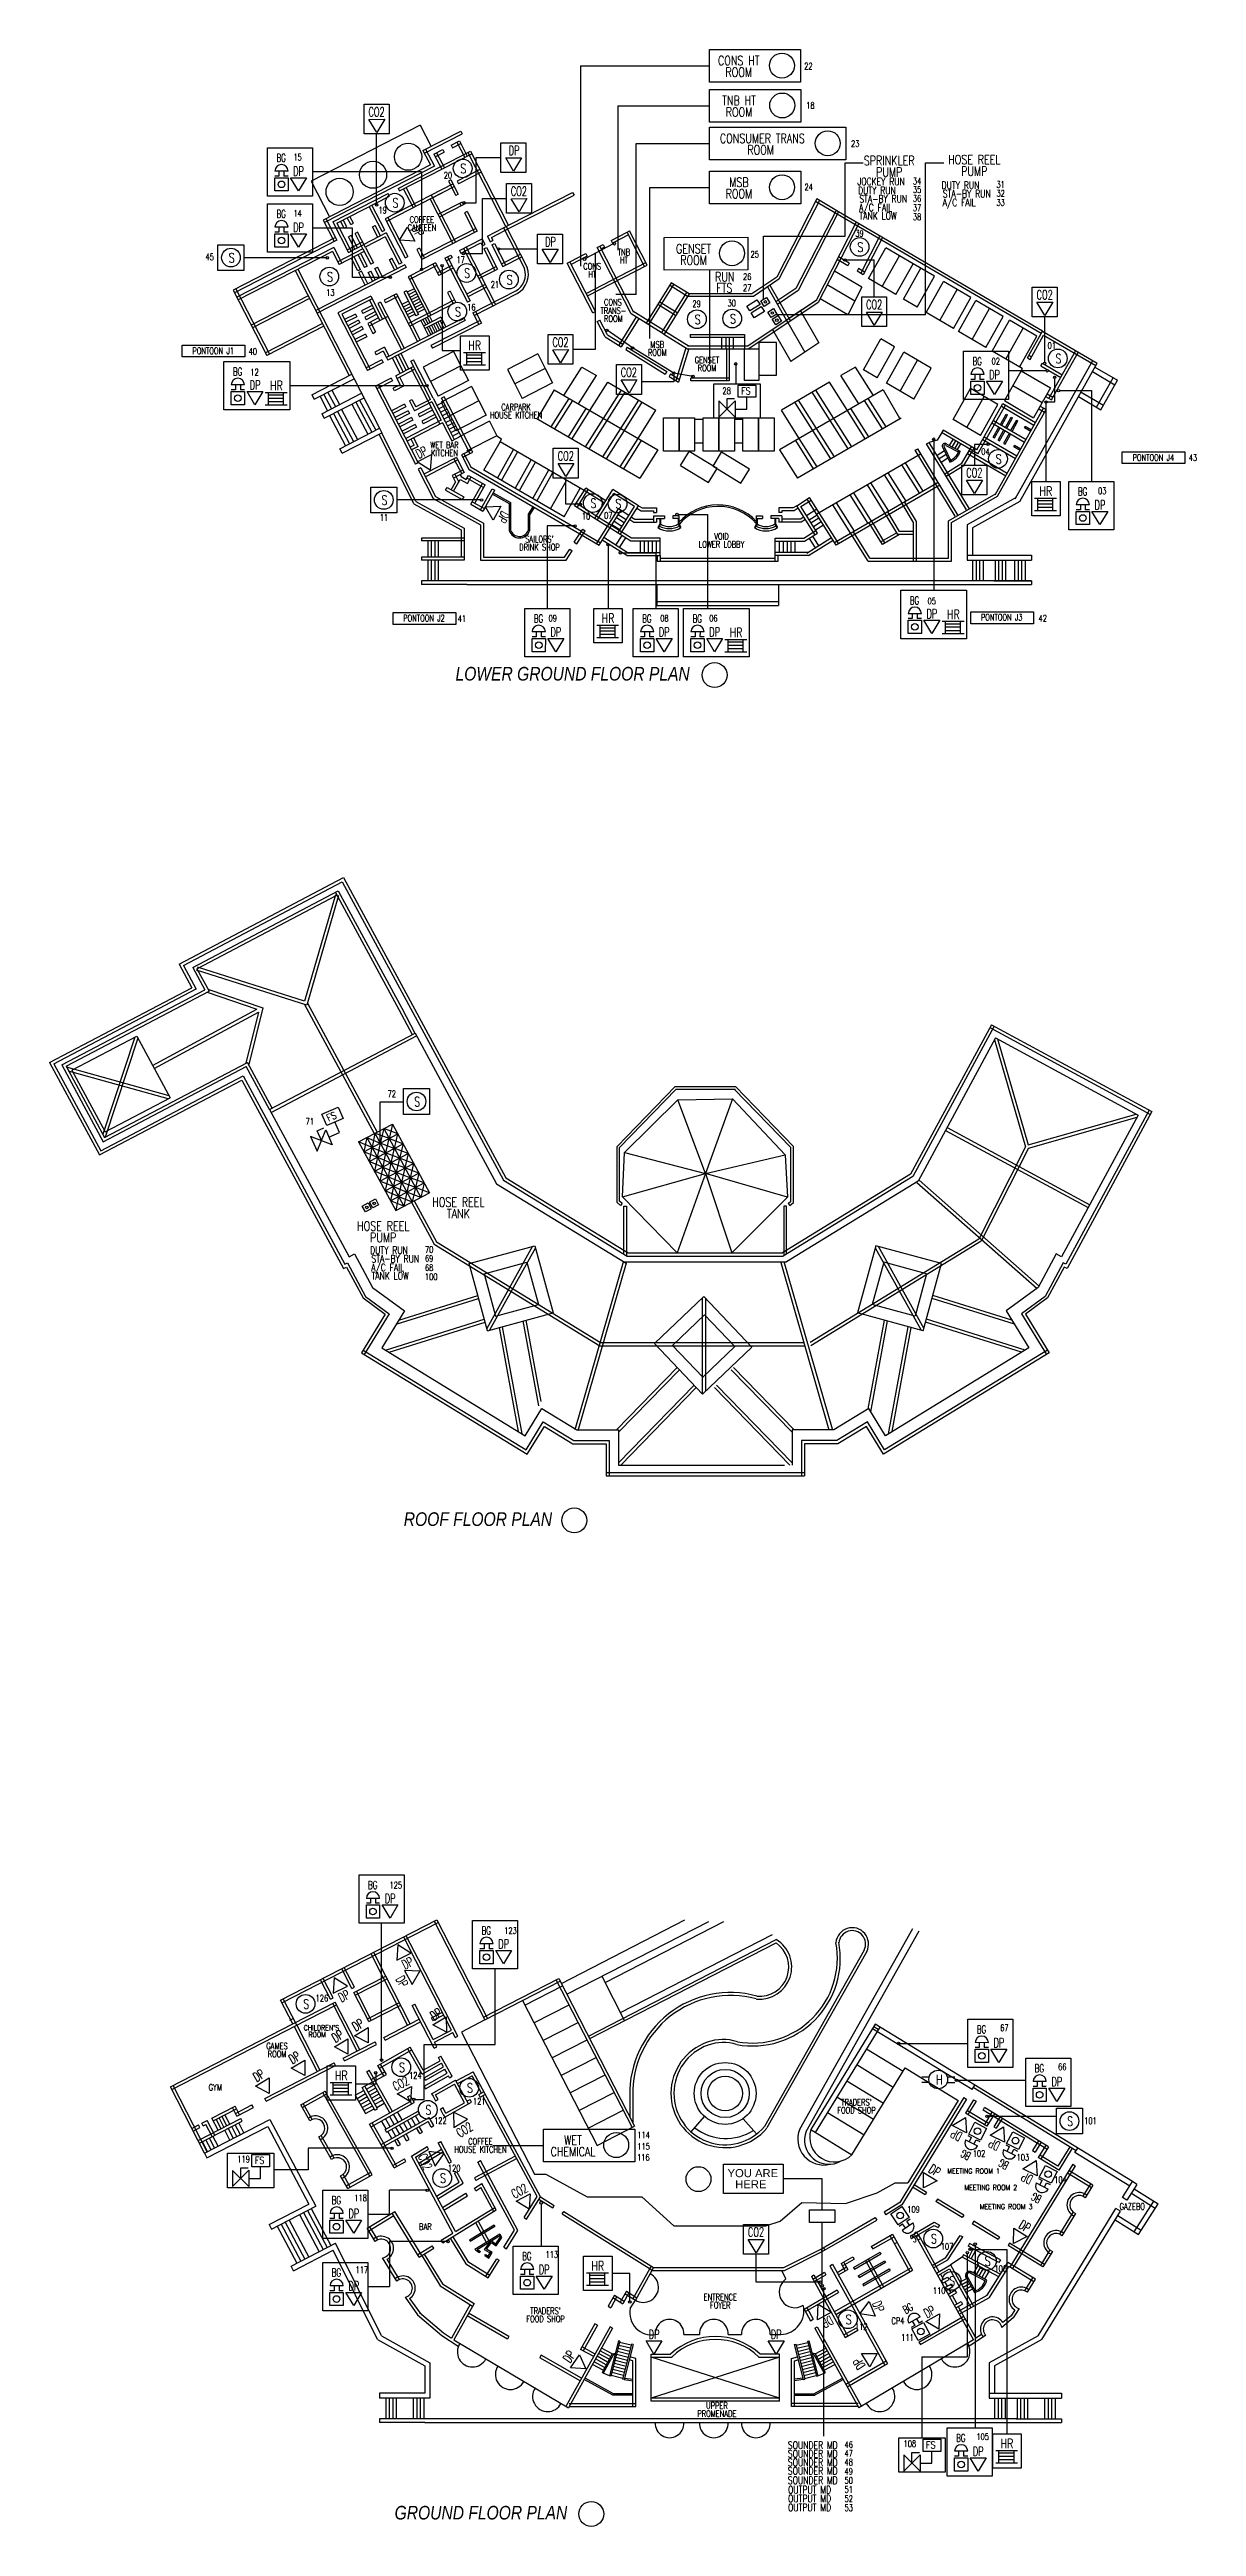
# Model space of a CAD drawing. Extents: x -2888 to 8486, y -2377 to 1555.
# Drawn here: x 6116 to 6392, y -455 to 141 of the extents above; entities that cross this region are included whole.
import ezdxf
from ezdxf.enums import TextEntityAlignment as Align

# ---------------------------------------------------------------- set-up
doc = ezdxf.new("R2010")
doc.units = 0
doc.layers.get('0').update_dxf_attribs({"linetype": 'CONTINUOUS'})
for name, color, linetype in [('BUILD', 8, 'CONTINUOUS'), ('FAPOINT', 1, 'CONTINUOUS'), ('FF_GRID_LINE', 8, 'CONTINUOUS'), ('MIMIC_SIZE', 7, 'CONTINUOUS'), ('NAMA_TEMPAT', 6, 'CONTINUOUS'), ('TEXT', 8, 'CONTINUOUS'), ('Z-VIEWPORT', 7, 'CONTINUOUS')]:
    doc.layers.add(name, color=color, linetype=linetype)
doc.styles.add('ARIAL_NARROW_ITALIC', font='ARIALNI.TTF')
doc.styles.add('BADAI', font='romans.shx', dxfattribs={"width": 0.65})
doc.styles.add('PLOT02__REVB$0$NARROW', font='SIMPLEX', dxfattribs={"width": 0.75})
doc.styles.add('ROMANS', font='ROMANS.SHX', dxfattribs={"width": 0.8})
doc.styles.get("Standard").update_dxf_attribs({"font": 'arial.ttf'})

msp = doc.modelspace()

# ---------------------------------------------------------------- texts
at = {"color": 0, "linetype": 'BYBLOCK', "style": 'PLOT02__REVB$0$NARROW', "width": 0.75}
for s, height, p in [('CONS HT', 2.2387, (6281.693, 137.238)), ('ROOM', 2.2387, (6281.693, 134.475)), ('TNB HT', 2.2387, (6281.76, 127.636)), ('ROOM', 2.2387, (6281.76, 124.874)), ('CONSUMER TRANS', 2.23866, (6287.369, 118.532)), ('ROOM', 2.2387, (6286.97, 115.769)), ('SPRINKLER', 2.2387, (6317.912, 113.178)), ('HOSE REEL', 2.2387, (6338.4, 113.408)), ('ROOM', 2.2387, (6281.739, 105.2)), ('MSB', 2.2387, (6281.739, 107.963)), ('JOCKEY RUN', 1.7909, (6315.977, 108.348)), ('DUTY RUN', 1.7909, (6314.961, 106.233)), ('PUMP', 2.2387, (6317.912, 110.416)), ('DUTY RUN', 1.7909, (6335.074, 107.477)), ('PUMP', 2.2387, (6338.4, 110.645)), ('A/C FAIL', 1.7909, (6314.65, 102.086)), ('TANK LOW', 1.7909, (6315.226, 100.096)), ('STA-BY RUN', 1.7909, (6316.47, 104.201)), ('A/C FAIL', 1.7909, (6334.763, 103.33)), ('STA-BY RUN', 1.7909, (6336.582, 105.445)), ('CANTEEN', 1.5671, (6205.409, 97.378)), ('COFFEE', 1.5671, (6205.409, 99.312)), ('CONS', 1.5671, (6246.421, 88.074)), ('TNB', 1.5671, (6254.042, 91.495)), ('HT', 1.5671, (6254.042, 89.561)), ('GENSET', 2.2387, (6270.82, 91.973)), ('ROOM', 2.2387, (6270.82, 89.21)), ('HT', 1.5671, (6246.421, 86.14)), ('RUN', 2.2387, (6278.336, 85.182)), ('FTS', 2.2387, (6278.233, 82.539)), ('TRANS-', 1.5671, (6251.502, 77.395)), ('CONS', 1.5671, (6251.399, 79.417)), ('ROOM', 1.5671, (6251.502, 75.462)), ('PONTOON J1', 1.5671, (6155.175, 67.719)), ('ROOM', 1.5671, (6262.077, 67.323)), ('MSB', 1.5671, (6262.077, 69.257)), ('GENSET', 1.5671, (6274.051, 65.525)), ('ROOM', 1.5671, (6274.051, 63.591)), ('HOUSE KITCHEN', 1.56706, (6228.093, 52.249)), ('CARPARK', 1.5671, (6228.093, 54.183)), ('WET BAR', 1.5671, (6210.851, 45.051)), ('KITCHEN', 1.5671, (6210.851, 43.118)), ('PONTOON J4', 1.5671, (6381.511, 42.027)), ("SAILORS'", 1.5671, (6233.722, 22.397)), ('VOID', 1.5671, (6277.524, 23.071)), ('DRINK SHOP', 1.5671, (6233.722, 20.463)), ('LOWER LOBBY', 1.56706, (6277.524, 21.137)), ('PONTOON J2', 1.5671, (6205.92, 3.385)), ('PONTOON J3', 1.5671, (6344.991, 3.597)), ('HOSE REEL', 2.2387, (6214.203, -137.523)), ('HOSE REEL', 2.2387, (6196.102, -143.263)), ('TANK', 2.2387, (6214.203, -140.286)), ('DUTY RUN', 1.7909, (6197.494, -148.881)), ('PUMP', 2.2387, (6196.102, -146.026)), ('A/C FAIL', 1.7909, (6197.183, -153.028)), ('TANK LOW', 1.7909, (6197.759, -155.018)), ('STA-BY RUN', 1.7909, (6199.003, -150.913)), ('GAMES', 1.5671, (6170.538, -340.289)), ("CHILDREN'S", 1.2537, (6181.218, -335.749)), ('ROOM', 1.2537, (6180.208, -337.374)), ('ROOM', 1.5671, (6170.538, -342.223)), ('GYM', 1.5671, (6155.676, -350.241)), ('FOOD SHOP', 1.5671, (6310.031, -355.764)), ("TRADERS'", 1.5671, (6310.031, -353.83)), ('HOUSE KITCHEN', 1.56706, (6219.505, -365.18)), ('COFFEE', 1.5671, (6219.505, -363.246)), ('WET', 2.2387, (6241.794, -363.296)), ('CHEMICAL', 2.2387, (6241.794, -366.058)), ('MEETING ROOM 1', 1.25365, (6338.229, -370.233)), ('MEETING ROOM 2', 1.25365, (6342.376, -374.202)), ('MEETING ROOM 3', 1.25365, (6346.075, -378.792)), ('GAZEBO', 1.5671, (6376.425, -378.924)), ('BAR', 1.5671, (6206.251, -383.775)), ('ENTRENCE', 1.5671, (6277.247, -400.734)), ('FOOD SHOP', 1.5671, (6235.181, -405.986)), ("TRADERS'", 1.5671, (6235.181, -404.052)), ('FOYER', 1.5671, (6277.247, -402.668)), ('CP4', 1.5671, (6320.016, -406.439)), ('PROMENADE', 1.5671, (6276.434, -428.773)), ('UPPER', 1.5671, (6276.434, -426.839)), ('SOUNDER MD', 1.7909, (6299.518, -436.482)), ('SOUNDER MD', 1.7909, (6299.518, -438.548)), ('SOUNDER MD', 1.7909, (6299.518, -440.614)), ('SOUNDER MD', 1.7909, (6299.518, -442.68)), ('SOUNDER MD', 1.7909, (6299.518, -444.94)), ('OUTPUT MD', 1.7909, (6298.743, -447.2)), ('OUTPUT MD', 1.7909, (6298.743, -449.331)), ('OUTPUT MD', 1.7909, (6298.743, -451.461))]:
    msp.add_text(s, height=height, dxfattribs=at).set_placement(p, align=Align.CENTER)
for s, p in [('22', (6297.443, 136.257)), ('18', (6297.941, 126.802)), ('15', (6174.482, 114.332)), ('23', (6308.723, 117.596)), ('20', (6210.685, 109.983)), ('24', (6297.526, 107.145)), ('34', (6323.621, 108.586)), ('35', (6323.621, 106.513)), ('31', (6343.733, 107.757)), ('14', (6174.485, 100.822)), ('19', (6194.94, 101.592)), ('36', (6323.621, 104.388)), ('37', (6323.621, 102.159)), ('38', (6323.621, 99.981)), ('32', (6343.733, 105.632)), ('33', (6343.733, 103.403)), ('39', (6309.762, 95.992)), ('45', (6153.335, 90.349)), ('17', (6213.737, 89.637)), ('25', (6284.536, 90.962)), ('21', (6221.999, 83.676)), ('26', (6282.721, 85.571)), ('27', (6282.721, 82.875)), ('13', (6182.364, 81.746)), ('16', (6216.319, 78.211)), ('29', (6270.529, 79.06)), ('30', (6278.989, 79.226)), ('40', (6163.703, 67.563)), ('02', (6342.566, 65.234)), ('01', (6356.047, 68.986)), ('12', (6164.118, 62.587)), ('28', (6277.778, 58.114)), ('04', (6340.084, 43.47)), ('43', (6390.023, 42.008)), ('03', (6368.194, 34.049)), ('11', (6195.271, 27.617)), ('10', (6243.923, 27.922)), ('07', (6249.289, 28.104)), ('05', (6327.156, 7.506)), ('41', (6214.015, 3.274)), ('09', (6235.923, 3.359)), ('08', (6262.795, 3.359)), ('06', (6274.573, 3.359)), ('42', (6353.862, 3.359)), ('72', (6197.158, -111.097)), ('71', (6177.419, -117.732)), ('70', (6206.153, -148.601)), ('69', (6206.153, -150.727)), ('68', (6206.153, -152.956)), ('100', (6206.153, -155.133)), ('125', (6197.618, -301.574)), ('123', (6225.247, -312.531)), ('126', (6179.831, -328.788)), ('67', (6344.645, -335.914)), ('66', (6358.578, -345.286)), ('124', (6202.324, -347.39)), ('122', (6208.35, -358.275)), ('121', (6217.713, -353.61)), ('101', (6364.863, -358.299)), ('114', (6257.277, -361.7)), ('115', (6257.277, -364.448)), ('119', (6160.986, -367.526)), ('120', (6211.685, -369.708)), ('116', (6257.225, -367.091)), ('102', (6338.027, -366.189)), ('103', (6348.583, -367.089)), ('118', (6189.154, -376.86)), ('104', (6357.635, -372.493)), ('109', (6322.265, -379.616)), ('107', (6330.33, -388.522)), ('117', (6189.467, -394.164)), ('113', (6235.181, -390.494)), ('106', (6343.265, -393.902)), ('110', (6328.427, -399.183)), ('112', (6309.679, -407.829)), ('111', (6320.807, -410.431)), ('46', (6307.161, -436.244)), ('108', (6321.382, -436.024)), ('105', (6338.904, -434.329)), ('47', (6307.161, -438.318)), ('48', (6307.161, -440.443)), ('49', (6307.161, -442.672)), ('50', (6307.161, -444.849)), ('51', (6307.161, -447.028)), ('52', (6307.161, -449.257)), ('53', (6307.161, -451.435))]:
    msp.add_text(s, height=1.5671, dxfattribs=at).set_placement(p)
at = {"color": 1, "linetype": 'BYBLOCK', "style": 'PLOT02__REVB$0$NARROW', "width": 0.75}
for s, height, p in [('S', 2.255, (6214.671, 111.254)), ('S', 2.255, (6198.323, 103.001)), ('S', 2.255, (6158.886, 89.782)), ('S', 2.255, (6310.235, 92.346)), ('S', 2.255, (6182.565, 85.211)), ('S', 2.255, (6215.581, 86.075)), ('S', 2.255, (6225.795, 84.49)), ('S', 2.255, (6213.377, 76.789)), ('S', 2.255, (6271.067, 74.953)), ('S', 2.255, (6279.562, 75.107)), ('HR', 2.2387, (6216.577, 68.67)), ('S', 2.255, (6357.942, 65.519)), ('HR', 2.2387, (6168.856, 59.029)), ('S', 2.255, (6343.547, 41.334)), ('HR', 2.2387, (6354.078, 33.604)), ('S', 2.255, (6195.684, 31.457)), ('S', 2.255, (6245.998, 30.7)), ('S', 2.255, (6251.97, 30.58)), ('HR', 2.2387, (6331.814, 3.963)), ('HR', 2.2387, (6248.673, 3.012)), ('HR', 2.2387, (6279.509, -0.416)), ('S', 2.255, (6203.555, -113.34)), ('S', 2.255, (6176.837, -330.533)), ('HR', 2.2387, (6184.457, -347.741)), ('S', 2.255, (6199.876, -345.778)), ('S', 2.255, (6216.254, -350.732)), ('H', 2.255, (6329.165, -348.741)), ('S', 2.255, (6206.269, -356.033)), ('S', 2.255, (6360.753, -358.753)), ('S', 2.255, (6209.745, -372.457)), ('S', 2.255, (6327.947, -387.026)), ('HR', 2.2387, (6246.205, -393.568)), ('S', 2.255, (6340.882, -392.406)), ('S', 2.255, (6332.36, -397.217)), ('S', 2.255, (6307.419, -406.455)), ('HR', 2.2387, (6344.703, -436.318))]:
    msp.add_text(s, height=height, dxfattribs=at).set_placement(p)
at = {"color": 1, "style": 'ROMANS', "width": 0.85}
for p in [(6282.235, 57.988), (6165.156, -367.892), (6326.759, -436.402)]:
    msp.add_text('FS', height=1.6959, dxfattribs=at).set_placement(p)
msp.add_text('FS', height=1.6959, rotation=23.457735, dxfattribs=at).set_placement((6182.913, -117.033))
at = {"color": 1}
for s, p in [('YOU ARE', (6278.994, -371.075)), ('HERE', (6280.842, -373.757))]:
    msp.add_text(s, height=1.9393, dxfattribs=at).set_placement(p)
at = {"layer": 'BUILD', "color": 0, "linetype": 'BYBLOCK', "style": 'ARIAL_NARROW_ITALIC'}
for s, p in [('LOWER GROUND FLOOR PLAN ', (6213.51, -10.847)), ('ROOF FLOOR PLAN ', (6201.049, -214.332)), ('GROUND FLOOR PLAN ', (6198.851, -453.474))]:
    msp.add_text(s, height=3.28125, dxfattribs=at).set_placement(p)
at = {"layer": 'TEXT', "color": 1, "style": 'BADAI', "width": 0.65}
for s, height, p in [('CO2', 2.2157, (6192.559, 124.914)), ('BG', 1.9203, (6170.408, 114.008)), ('DP', 2.2157, (6226.31, 115.637)), ('DP', 2.2157, (6174.43, 110.64)), ('CO2', 2.2157, (6226.81, 105.821)), ('BG', 1.9203, (6170.411, 100.499)), ('DP', 2.2157, (6174.433, 97.13)), ('DP', 2.2157, (6235.094, 93.656)), ('CO2', 2.2157, (6312.346, 78.538)), ('CO2', 2.2157, (6353.406, 80.897)), ('CO2', 2.2157, (6236.831, 69.478)), ('BG', 1.9203, (6337.969, 65.032)), ('BG', 1.9203, (6159.93, 62.549)), ('DP', 2.2157, (6163.951, 59.18)), ('CO2', 2.2157, (6253.29, 62.225)), ('DP', 2.2157, (6341.991, 61.664)), ('CO2', 2.2157, (6238.107, 42.097)), ('CO2', 2.2157, (6336.467, 38.058)), ('BG', 1.9203, (6363.34, 33.697)), ('DP', 2.2157, (6367.361, 30.328)), ('BG', 1.9203, (6322.888, 7.483)), ('DP', 2.2157, (6326.91, 4.115)), ('BG', 1.9203, (6232.355, 3.104)), ('DP', 2.2157, (6236.377, -0.264)), ('BG', 1.9203, (6258.448, 3.104)), ('DP', 2.2157, (6262.469, -0.264)), ('BG', 1.9203, (6270.582, 3.104)), ('DP', 2.2157, (6274.604, -0.264)), ('BG', 1.9203, (6192.452, -301.726)), ('DP', 2.2157, (6196.474, -305.095)), ('BG', 1.9203, (6219.787, -312.686)), ('DP', 2.2157, (6223.809, -316.054)), ('BG', 1.9203, (6339.017, -336.463)), ('DP', 2.2157, (6343.039, -339.831)), ('BG', 1.9203, (6352.951, -345.835)), ('DP', 2.2157, (6356.972, -349.203)), ('BG', 1.9203, (6183.695, -377.577)), ('DP', 2.2157, (6187.717, -380.945)), ('CO2', 2.2157, (6283.908, -385.395)), ('BG', 1.9203, (6183.695, -394.985)), ('BG', 1.9203, (6229.553, -391.043)), ('DP', 2.2157, (6233.575, -394.411)), ('DP', 2.2157, (6187.717, -398.354)), ('DP', 2.2157, (6260.008, -410.012)), ('DP', 2.2157, (6289.406, -410.012)), ('BG', 1.9203, (6334.036, -434.82)), ('DP', 2.2157, (6338.057, -438.188))]:
    msp.add_text(s, height=height, dxfattribs=at).set_placement(p)
for s, height, rotation, p in [('DP', 2.2157, 297.881685, (6202.892, 97.978)), ('DP', 2.2157, 26.565051, (6204.665, 42.504)), ('DP', 2.2157, 240.998383, (6224.703, 30.137)), ('DP', 2.2157, 26.922166, (6201.326, -321.128)), ('DP', 2.2157, 26.922166, (6186.014, -329.056)), ('DP', 2.2157, 298.509881, (6199.029, -323.377)), ('DP', 2.2157, 31.097033, (6189.486, -336.057)), ('DP', 2.2157, 31.097033, (6208.29, -333.481)), ('DP', 2.2157, 31.097033, (6184.594, -338.77)), ('DP', 2.2157, 31.097033, (6165.611, -348.221)), ('DP', 2.2157, 31.097033, (6174.21, -343.917)), ('CO2', 2.2157, 27.284928, (6199.098, -350.417)), ('CO2', 2.2157, 32.030896, (6214.59, -361.633)), ('DP', 2.2157, 152.781089, (6335.728, -360.541)), ('DP', 2.2157, 152.781089, (6344.865, -362.812)), ('CO2', 2.2157, 293.964845, (6204.414, -366.014)), ('DP', 2.2157, 327.922597, (6327.185, -369.73)), ('BG', 1.9203, 152.781089, (6337.764, -365.375)), ('BG', 1.9203, 152.781089, (6346.901, -367.647)), ('CO2', 2.2157, 27.946526, (6227.703, -376.298)), ('DP', 2.2157, 152.781089, (6352.735, -370.911)), ('BG', 1.9203, 152.781089, (6354.771, -375.746)), ('DP', 2.2157, 327.922597, (6348.886, -383.141)), ('BG', 1.9203, 214.38368, (6324.567, -384.136)), ('DP', 2.2157, 207.782957, (6303.67, -404.3)), ('DP', 2.2157, 292.210503, (6313.775, -401.426)), ('BG', 1.9203, 28.739866, (6321.878, -404.048)), ('DP', 2.2157, 28.739866, (6327.024, -405.068)), ('DP', 2.2157, 55.030281, (6241.02, -415.966)), ('DP', 2.2157, 121.106716, (6312.292, -416.495))]:
    msp.add_text(s, height=height, rotation=rotation, dxfattribs=at).set_placement(p)

# ---------------------------------------------------------------- linework, layer by layer
at = {"color": 1}
for p, q in [((6192.637, 124.224), (6196.455, 124.234)), ((6194.542, 121.048), (6192.637, 124.224)), ((6196.455, 124.234), (6194.542, 121.048)), ((6225.59, 114.947), (6229.408, 114.957)), ((6227.496, 111.771), (6225.59, 114.947)), ((6229.408, 114.957), (6227.496, 111.771)), ((6170, 106.996), (6170.003, 110.177)), ((6170.998, 110.574), (6170.003, 110.575)), ((6170.003, 110.177), (6173.185, 110.174)), ((6173.187, 111.765), (6170.005, 111.768)), ((6170.999, 111.767), (6170.998, 110.574)), ((6172.192, 111.766), (6172.191, 110.573)), ((6173.185, 110.571), (6172.191, 110.573)), ((6173.185, 110.174), (6173.182, 106.992)), ((6173.797, 110.172), (6177.615, 110.182)), ((6175.703, 106.996), (6173.797, 110.172)), ((6177.615, 110.182), (6175.703, 106.996)), ((6226.888, 105.131), (6230.705, 105.141)), ((6228.793, 101.954), (6226.888, 105.131)), ((6230.705, 105.141), (6228.793, 101.954)), ((6170.003, 93.486), (6170.006, 96.667)), ((6171.001, 97.064), (6170.006, 97.065)), ((6170.006, 96.667), (6173.188, 96.664)), ((6173.19, 98.255), (6170.008, 98.258)), ((6171.002, 98.257), (6171.001, 97.064)), ((6172.195, 98.256), (6172.194, 97.063)), ((6173.188, 97.062), (6172.194, 97.063)), ((6173.188, 96.664), (6173.185, 93.483)), ((6173.8, 96.662), (6177.618, 96.673)), ((6175.706, 93.486), (6173.8, 96.662)), ((6177.618, 96.673), (6175.706, 93.486)), ((6200.029, 95.121), (6201.945, 98.291)), ((6201.945, 98.291), (6203.74, 94.921)), ((6203.74, 94.921), (6200.029, 95.121)), ((6234.374, 92.966), (6238.192, 92.976)), ((6236.28, 89.789), (6234.374, 92.966)), ((6238.192, 92.976), (6236.28, 89.789)), ((6312.424, 77.848), (6316.242, 77.858)), ((6314.33, 74.672), (6312.424, 77.848)), ((6316.242, 77.858), (6314.33, 74.672)), ((6353.484, 80.207), (6357.302, 80.217)), ((6355.389, 77.031), (6353.484, 80.207)), ((6357.302, 80.217), (6355.389, 77.031)), ((6236.908, 68.788), (6240.726, 68.798)), ((6238.814, 65.611), (6236.908, 68.788)), ((6240.726, 68.798), (6238.814, 65.611)), ((6162.708, 60.305), (6159.526, 60.308)), ((6160.521, 60.307), (6160.519, 59.114)), ((6161.714, 60.306), (6161.712, 59.113)), ((6253.367, 61.535), (6257.185, 61.546)), ((6255.273, 58.359), (6253.367, 61.535)), ((6257.185, 61.546), (6255.273, 58.359)), ((6337.561, 58.019), (6337.564, 61.201)), ((6338.559, 61.598), (6337.564, 61.599)), ((6337.564, 61.201), (6340.746, 61.198)), ((6340.747, 62.788), (6337.566, 62.792)), ((6338.56, 62.791), (6338.559, 61.598)), ((6339.753, 62.789), (6339.752, 61.596)), ((6340.746, 61.595), (6339.752, 61.596)), ((6340.746, 61.198), (6340.742, 58.016)), ((6341.358, 61.196), (6345.176, 61.206)), ((6343.264, 58.019), (6341.358, 61.196)), ((6345.176, 61.206), (6343.264, 58.019)), ((6159.521, 55.536), (6159.525, 58.718)), ((6160.519, 59.114), (6159.525, 59.115)), ((6159.525, 58.718), (6162.706, 58.714)), ((6162.707, 59.112), (6161.712, 59.113)), ((6162.706, 58.714), (6162.703, 55.533)), ((6163.319, 58.712), (6167.137, 58.723)), ((6165.224, 55.536), (6163.319, 58.712)), ((6167.137, 58.723), (6165.224, 55.536)), ((6276.879, 52.541), (6280.866, 56.461)), ((6280.866, 52.541), (6276.879, 56.441)), ((6276.879, 56.441), (6276.879, 52.541)), ((6278.868, 57.058), (6280.666, 57.058)), ((6278.868, 54.496), (6278.868, 57.058)), ((6280.866, 56.461), (6280.866, 52.541)), ((6280.866, 54.505), (6283.656, 54.505)), ((6283.656, 54.505), (6283.656, 57.321)), ((6204.308, 41.803), (6207.719, 43.519)), ((6207.433, 39.814), (6204.308, 41.803)), ((6207.719, 43.519), (6207.433, 39.814)), ((6238.185, 41.407), (6242.003, 41.418)), ((6240.09, 38.231), (6238.185, 41.407)), ((6242.003, 41.418), (6240.09, 38.231)), ((6336.545, 37.368), (6340.363, 37.378)), ((6338.45, 34.192), (6336.545, 37.368)), ((6340.363, 37.378), (6338.45, 34.192)), ((6220.746, 30.974), (6224.448, 31.101)), ((6222.606, 27.757), (6220.746, 30.974)), ((6224.448, 31.101), (6222.606, 27.757)), ((6362.931, 26.684), (6362.935, 29.865)), ((6363.929, 30.262), (6362.935, 30.263)), ((6362.935, 29.865), (6366.116, 29.862)), ((6366.118, 31.453), (6362.936, 31.456)), ((6363.931, 31.455), (6363.929, 30.262)), ((6365.124, 31.454), (6365.122, 30.261)), ((6366.117, 30.26), (6365.122, 30.261)), ((6366.116, 29.862), (6366.113, 26.68)), ((6366.729, 29.86), (6370.546, 29.87)), ((6368.634, 26.684), (6366.729, 29.86)), ((6370.546, 29.87), (6368.634, 26.684)), ((6235.133, 0.86), (6231.952, 0.864)), ((6232.946, 0.863), (6232.945, -0.331)), ((6234.139, 0.861), (6234.138, -0.332)), ((6261.226, 0.86), (6258.044, 0.864)), ((6259.039, 0.863), (6259.037, -0.331)), ((6260.232, 0.861), (6260.231, -0.332)), ((6273.361, 0.86), (6270.179, 0.864)), ((6271.173, 0.863), (6271.172, -0.331)), ((6272.366, 0.861), (6272.365, -0.332)), ((6322.48, 0.471), (6322.483, 3.652)), ((6323.478, 4.049), (6322.483, 4.05)), ((6322.483, 3.652), (6325.664, 3.649)), ((6325.666, 5.239), (6322.485, 5.243)), ((6323.479, 5.242), (6323.478, 4.049)), ((6324.672, 5.24), (6324.671, 4.047)), ((6325.665, 4.046), (6324.671, 4.047)), ((6325.664, 3.649), (6325.661, 0.467)), ((6326.277, 3.647), (6330.095, 3.657)), ((6328.182, 0.471), (6326.277, 3.647)), ((6330.095, 3.657), (6328.182, 0.471)), ((6231.947, -3.909), (6231.95, -0.727)), ((6232.945, -0.331), (6231.95, -0.329)), ((6231.95, -0.727), (6235.132, -0.731)), ((6235.132, -0.333), (6234.138, -0.332)), ((6235.132, -0.731), (6235.128, -3.912)), ((6235.744, -0.732), (6239.562, -0.722)), ((6237.65, -3.909), (6235.744, -0.732)), ((6239.562, -0.722), (6237.65, -3.909)), ((6258.039, -3.909), (6258.043, -0.727)), ((6259.037, -0.331), (6258.043, -0.329)), ((6258.043, -0.727), (6261.224, -0.731)), ((6261.225, -0.333), (6260.231, -0.332)), ((6261.224, -0.731), (6261.221, -3.912)), ((6261.837, -0.732), (6265.655, -0.722)), ((6263.742, -3.909), (6261.837, -0.732)), ((6265.655, -0.722), (6263.742, -3.909)), ((6270.174, -3.909), (6270.178, -0.727)), ((6271.172, -0.331), (6270.178, -0.329)), ((6270.178, -0.727), (6273.359, -0.731)), ((6273.359, -0.333), (6272.365, -0.332)), ((6273.359, -0.731), (6273.356, -3.912)), ((6273.971, -0.732), (6277.789, -0.722)), ((6275.877, -3.909), (6273.971, -0.732)), ((6277.789, -0.722), (6275.877, -3.909)), ((6180.169, -124.161), (6182.265, -118.978)), ((6180.194, -119.226), (6181.844, -118.51)), ((6181.214, -121.576), (6180.194, -119.226)), ((6182.265, -118.978), (6183.826, -122.574)), ((6185.603, -119.662), (6184.482, -117.078)), ((6183.826, -122.574), (6178.616, -120.583)), ((6178.616, -120.583), (6180.169, -124.161)), ((6183.044, -120.773), (6185.603, -119.662)), ((6195.23, -303.97), (6192.049, -303.967)), ((6193.043, -303.968), (6193.041, -305.161)), ((6194.236, -303.969), (6194.235, -305.162)), ((6192.044, -308.739), (6192.047, -305.557)), ((6193.041, -305.161), (6192.047, -305.16)), ((6192.047, -305.557), (6195.228, -305.561)), ((6195.229, -305.163), (6194.235, -305.162)), ((6195.228, -305.561), (6195.225, -308.742)), ((6195.841, -305.563), (6199.659, -305.552)), ((6197.746, -308.739), (6195.841, -305.563)), ((6199.659, -305.552), (6197.746, -308.739)), ((6199.63, -315.168), (6199.369, -318.862)), ((6202.778, -317.143), (6199.63, -315.168)), ((6222.565, -314.93), (6219.384, -314.926)), ((6220.378, -314.927), (6220.377, -316.12)), ((6221.571, -314.929), (6221.57, -316.122)), ((6199.369, -318.862), (6202.778, -317.143)), ((6204.94, -321.516), (6201.239, -321.358)), ((6201.239, -321.358), (6203.053, -324.717)), ((6203.053, -324.717), (6204.94, -321.516)), ((6219.379, -319.699), (6219.382, -316.517)), ((6220.377, -316.12), (6219.382, -316.119)), ((6219.382, -316.517), (6222.564, -316.52)), ((6222.564, -316.123), (6221.57, -316.122)), ((6222.564, -316.52), (6222.56, -319.702)), ((6223.176, -316.522), (6226.994, -316.512)), ((6225.082, -319.699), (6223.176, -316.522)), ((6226.994, -316.512), (6225.082, -319.699)), ((6184.318, -323.096), (6184.057, -326.791)), ((6184.057, -326.791), (6187.466, -325.071)), ((6187.466, -325.071), (6184.318, -323.096)), ((6208.03, -334.444), (6211.294, -332.463)), ((6211.294, -332.463), (6211.302, -336.179)), ((6184.334, -339.732), (6187.598, -337.752)), ((6187.606, -341.468), (6184.334, -339.732)), ((6187.598, -337.752), (6187.606, -341.468)), ((6189.227, -337.019), (6192.49, -335.039)), ((6192.499, -338.755), (6189.227, -337.019)), ((6192.49, -335.039), (6192.499, -338.755)), ((6211.302, -336.179), (6208.03, -334.444)), ((6341.795, -338.707), (6338.614, -338.703)), ((6339.608, -338.704), (6339.607, -339.897)), ((6340.801, -338.706), (6340.8, -339.899)), ((6173.951, -344.879), (6177.214, -342.898)), ((6177.223, -346.614), (6173.951, -344.879)), ((6177.214, -342.898), (6177.223, -346.614)), ((6338.609, -343.475), (6338.612, -340.294)), ((6339.607, -339.897), (6338.612, -339.896)), ((6338.612, -340.294), (6341.794, -340.297)), ((6341.794, -339.9), (6340.8, -339.899)), ((6341.794, -340.297), (6341.79, -343.479)), ((6342.406, -340.299), (6346.224, -340.289)), ((6344.311, -343.475), (6342.406, -340.299)), ((6346.224, -340.289), (6344.311, -343.475)), ((6165.352, -349.184), (6168.616, -347.203)), ((6168.624, -350.919), (6165.352, -349.184)), ((6168.616, -347.203), (6168.624, -350.919)), ((6199.483, -350.994), (6202.872, -349.235)), ((6202.633, -352.944), (6199.483, -350.994)), ((6202.872, -349.235), (6202.633, -352.944)), ((6352.542, -352.848), (6352.546, -349.666)), ((6353.54, -349.269), (6352.546, -349.268)), ((6352.546, -349.666), (6355.727, -349.669)), ((6355.729, -348.079), (6352.547, -348.075)), ((6353.542, -348.076), (6353.54, -349.269)), ((6354.735, -348.078), (6354.733, -349.271)), ((6355.728, -349.272), (6354.733, -349.271)), ((6355.727, -349.669), (6355.724, -352.851)), ((6356.34, -349.671), (6360.157, -349.661)), ((6358.245, -352.848), (6356.34, -349.671)), ((6360.157, -349.661), (6358.245, -352.848)), ((6213.045, -355.426), (6213.114, -359.129)), ((6216.356, -357.113), (6213.045, -355.426)), ((6213.114, -359.129), (6216.356, -357.113)), ((6333.105, -358.677), (6336.263, -356.718)), ((6336.263, -356.718), (6336.505, -360.414)), ((6336.505, -360.414), (6333.105, -358.677)), ((6336.319, -362.109), (6339.147, -363.567)), ((6336.866, -361.049), (6337.75, -361.505)), ((6337.049, -360.696), (6338.507, -357.868)), ((6339.876, -362.154), (6337.049, -360.696)), ((6337.203, -362.565), (6337.75, -361.505)), ((6338.263, -363.112), (6338.81, -362.051)), ((6338.81, -362.051), (6339.694, -362.507)), ((6341.334, -359.326), (6339.876, -362.154)), ((6342.242, -360.948), (6345.4, -358.989)), ((6345.641, -362.685), (6342.242, -360.948)), ((6345.4, -358.989), (6345.641, -362.685)), ((6346.003, -363.32), (6346.887, -363.776)), ((6346.185, -362.967), (6347.643, -360.139)), ((6349.013, -364.425), (6346.185, -362.967)), ((6350.471, -361.597), (6349.013, -364.425)), ((6159.8, -373.339), (6163.787, -369.419)), ((6163.787, -373.339), (6159.8, -369.439)), ((6159.8, -369.439), (6159.8, -373.339)), ((6161.789, -368.822), (6163.587, -368.822)), ((6161.789, -371.384), (6161.789, -368.822)), ((6163.787, -369.419), (6163.787, -373.339)), ((6166.577, -371.375), (6166.577, -368.559)), ((6210.777, -365.356), (6207.1, -364.905)), ((6207.1, -364.905), (6208.642, -368.398)), ((6208.642, -368.398), (6210.777, -365.356)), ((6345.456, -364.381), (6348.284, -365.839)), ((6346.34, -364.836), (6346.887, -363.776)), ((6347.4, -365.383), (6347.947, -364.323)), ((6347.947, -364.323), (6348.831, -364.779)), ((6350.112, -369.047), (6353.27, -367.088)), ((6353.512, -370.784), (6350.112, -369.047)), ((6353.27, -367.088), (6353.512, -370.784)), ((6354.056, -371.066), (6355.514, -368.238)), ((6163.787, -371.375), (6166.577, -371.375)), ((6228.095, -376.871), (6231.463, -375.073)), ((6231.463, -375.073), (6231.267, -378.784)), ((6326.137, -373.636), (6326.209, -369.932)), ((6329.45, -371.951), (6326.137, -373.636)), ((6326.209, -369.932), (6329.45, -371.951)), ((6353.327, -372.48), (6356.154, -373.938)), ((6353.873, -371.419), (6354.757, -371.875)), ((6356.883, -372.524), (6354.056, -371.066)), ((6354.21, -372.935), (6354.757, -371.875)), ((6355.271, -373.482), (6355.817, -372.422)), ((6355.817, -372.422), (6356.701, -372.878)), ((6358.342, -369.696), (6356.883, -372.524)), ((6183.287, -384.589), (6183.29, -381.408)), ((6184.285, -381.011), (6183.29, -381.01)), ((6183.29, -381.408), (6186.472, -381.411)), ((6186.473, -379.82), (6183.292, -379.817)), ((6184.286, -379.818), (6184.285, -381.011)), ((6185.479, -379.819), (6185.478, -381.012)), ((6186.472, -381.013), (6185.478, -381.012)), ((6186.472, -381.411), (6186.468, -384.593)), ((6187.084, -381.413), (6190.902, -381.403)), ((6188.989, -384.589), (6187.084, -381.413)), ((6190.902, -381.403), (6188.989, -384.589)), ((6231.267, -378.784), (6228.095, -376.871)), ((6320.11, -382.539), (6318.316, -379.912)), ((6322.737, -380.745), (6320.11, -382.539)), ((6320.943, -378.118), (6322.737, -380.745)), ((6322.14, -381.634), (6322.962, -381.074)), ((6283.986, -386.084), (6287.804, -386.074)), ((6285.892, -389.261), (6283.986, -386.084)), ((6287.804, -386.074), (6285.892, -389.261)), ((6320.334, -382.868), (6321.155, -382.307)), ((6321.007, -383.853), (6323.634, -382.059)), ((6321.828, -383.292), (6321.155, -382.307)), ((6322.813, -382.62), (6322.14, -381.634)), ((6347.838, -387.047), (6347.91, -383.344)), ((6351.151, -385.363), (6347.838, -387.047)), ((6347.91, -383.344), (6351.151, -385.363)), ((6232.331, -393.287), (6229.15, -393.283)), ((6230.144, -393.284), (6230.143, -394.477)), ((6231.337, -393.286), (6231.336, -394.479)), ((6183.287, -401.998), (6183.29, -398.816)), ((6184.285, -398.42), (6183.29, -398.419)), ((6183.29, -398.816), (6186.472, -398.82)), ((6186.473, -397.229), (6183.292, -397.226)), ((6184.286, -397.227), (6184.285, -398.42)), ((6185.479, -397.228), (6185.478, -398.421)), ((6186.472, -398.422), (6185.478, -398.421)), ((6186.472, -398.82), (6186.468, -402.001)), ((6187.084, -398.822), (6190.902, -398.811)), ((6188.989, -401.998), (6187.084, -398.822)), ((6190.902, -398.811), (6188.989, -401.998)), ((6229.145, -398.055), (6229.148, -394.874)), ((6230.143, -394.477), (6229.148, -394.476)), ((6229.148, -394.874), (6232.33, -394.877)), ((6232.33, -394.48), (6231.336, -394.479)), ((6232.33, -394.877), (6232.326, -398.059)), ((6232.942, -394.879), (6236.76, -394.869)), ((6234.848, -398.055), (6232.942, -394.879)), ((6236.76, -394.869), (6234.848, -398.055)), ((6300.639, -405.379), (6300.845, -401.669)), ((6304.011, -403.591), (6300.639, -405.379)), ((6300.845, -401.669), (6304.011, -403.591)), ((6310.882, -403.982), (6313.102, -401.018)), ((6314.555, -404.548), (6310.882, -403.982)), ((6313.102, -401.018), (6314.555, -404.548)), ((6325.393, -404.68), (6322.602, -406.206)), ((6324.521, -405.157), (6325.094, -406.203)), ((6326.695, -405.782), (6330.037, -403.937)), ((6330.037, -403.937), (6329.893, -407.651)), ((6259.375, -410.48), (6263.193, -410.469)), ((6261.28, -413.656), (6259.375, -410.48)), ((6263.193, -410.469), (6261.28, -413.656)), ((6288.774, -410.48), (6292.591, -410.469)), ((6290.679, -413.656), (6288.774, -410.48)), ((6292.591, -410.469), (6290.679, -413.656)), ((6324.047, -406.776), (6323.174, -407.253)), ((6323.366, -407.602), (6326.157, -406.075)), ((6324.892, -410.393), (6323.366, -407.602)), ((6323.474, -405.729), (6324.047, -406.776)), ((6325.966, -405.726), (6325.094, -406.203)), ((6326.157, -406.075), (6327.684, -408.866)), ((6329.893, -407.651), (6326.695, -405.782)), ((6241.173, -416.951), (6243.353, -413.816)), ((6244.868, -417.21), (6241.173, -416.951)), ((6243.353, -413.816), (6244.868, -417.21)), ((6311.273, -413.491), (6314.99, -413.482)), ((6313.254, -416.755), (6311.273, -413.491)), ((6314.99, -413.482), (6313.254, -416.755)), ((6321.404, -441.848), (6325.39, -437.928)), ((6325.39, -441.848), (6321.404, -437.948)), ((6321.404, -437.948), (6321.404, -441.848)), ((6323.392, -437.331), (6325.19, -437.331)), ((6323.392, -439.893), (6323.392, -437.331)), ((6325.39, -437.928), (6325.39, -441.848)), ((6325.39, -439.885), (6328.18, -439.885)), ((6328.18, -439.885), (6328.18, -437.068)), ((6333.627, -441.833), (6333.631, -438.651)), ((6334.625, -438.255), (6333.631, -438.253)), ((6333.631, -438.651), (6336.812, -438.655)), ((6336.814, -437.064), (6333.632, -437.06)), ((6334.627, -437.061), (6334.625, -438.255)), ((6335.82, -437.063), (6335.818, -438.256)), ((6336.813, -438.257), (6335.818, -438.256)), ((6336.812, -438.655), (6336.809, -441.836)), ((6337.425, -438.656), (6341.242, -438.646)), ((6339.33, -441.833), (6337.425, -438.656)), ((6341.242, -438.646), (6339.33, -441.833))]:
    msp.add_line(p, q, dxfattribs=at)
for points in [[(6168.245, 117.397), (6179.072, 117.397), (6179.072, 105.756), (6168.245, 105.756)], [(6168.248, 103.887), (6179.075, 103.887), (6179.075, 92.246), (6168.248, 92.246)], [(6156.301, 94.051), (6162.565, 94.051), (6162.565, 87.849), (6156.301, 87.849)], [(6214.713, 72.151), (6221.57, 72.151), (6221.57, 63.867), (6214.713, 63.867)], [(6157.767, 65.937), (6173.588, 65.937), (6173.588, 54.296), (6157.767, 54.296)], [(6335.806, 68.42), (6346.633, 68.42), (6346.633, 56.78), (6335.806, 56.78)], [(6275.72, 60.554), (6286.835, 60.554), (6286.835, 52.27), (6275.72, 52.27)], [(6281.528, 57.321), (6281.528, 60.268), (6285.783, 60.268), (6285.783, 57.321)], [(6352.213, 37.085), (6359.071, 37.085), (6359.071, 28.801), (6352.213, 28.801)], [(6361.177, 37.085), (6372.003, 37.085), (6372.003, 25.444), (6361.177, 25.444)], [(6193.099, 35.727), (6199.363, 35.727), (6199.363, 29.525), (6193.099, 29.525)], [(6230.192, 6.492), (6241.019, 6.492), (6241.019, -5.148), (6230.192, -5.148)], [(6246.809, 6.492), (6253.666, 6.492), (6253.666, -1.792), (6246.809, -1.792)], [(6256.285, 6.492), (6267.111, 6.492), (6267.111, -5.148), (6256.285, -5.148)], [(6268.419, 6.492), (6284.24, 6.492), (6284.24, -5.148), (6268.419, -5.148)], [(6320.725, 10.872), (6336.546, 10.872), (6336.546, -0.769), (6320.725, -0.769)], [(6200.971, -109.07), (6207.235, -109.07), (6207.235, -115.272), (6200.971, -115.272)], [(6182.531, -117.925), (6181.358, -115.222), (6185.261, -113.529), (6186.434, -116.231)], [(6190.289, -298.338), (6201.115, -298.338), (6201.115, -309.979), (6190.289, -309.979)], [(6217.624, -309.298), (6228.451, -309.298), (6228.451, -320.938), (6217.624, -320.938)], [(6336.854, -333.074), (6347.681, -333.074), (6347.681, -344.715), (6336.854, -344.715)], [(6182.593, -344.26), (6189.45, -344.26), (6189.45, -352.544), (6182.593, -352.544)], [(6350.788, -342.447), (6361.614, -342.447), (6361.614, -354.087), (6350.788, -354.087)], [(6358.168, -354.483), (6364.432, -354.483), (6364.432, -360.685), (6358.168, -360.685)], [(6158.641, -365.326), (6169.756, -365.326), (6169.756, -373.61), (6158.641, -373.61)], [(6164.449, -368.559), (6164.449, -365.612), (6168.704, -365.612), (6168.704, -368.559)], [(6181.532, -374.188), (6192.359, -374.188), (6192.359, -385.829), (6181.532, -385.829)], [(6181.532, -391.597), (6192.359, -391.597), (6192.359, -403.238), (6181.532, -403.238)], [(6227.39, -387.654), (6238.217, -387.654), (6238.217, -399.295), (6227.39, -399.295)], [(6244.34, -390.087), (6251.198, -390.087), (6251.198, -398.371), (6244.34, -398.371)], [(6320.244, -433.836), (6331.359, -433.836), (6331.359, -442.12), (6320.244, -442.12)], [(6326.053, -437.068), (6326.053, -434.122), (6330.308, -434.122), (6330.308, -437.068)], [(6331.873, -431.432), (6342.699, -431.432), (6342.699, -443.072), (6331.873, -443.072)], [(6342.838, -432.838), (6349.696, -432.838), (6349.696, -441.122), (6342.838, -441.122)]]:
    msp.add_lwpolyline(points, close=True, dxfattribs=at)
at = {"color": 1, "linetype": 'BYBLOCK'}
msp.add_lwpolyline([(6292.362, -374.988), (6278.055, -374.988), (6278.055, -367.977), (6292.362, -367.977)], close=True, dxfattribs=at)
for centre, radius in [((6292.088, 137.168), 3), ((6292.156, 127.566), 3), ((6303.109, 118.462), 3), ((6215.23, 112.424), 2.25), ((6292.135, 107.892), 3), ((6194.508, 103.663), 0.299), ((6198.882, 104.171), 2.25), ((6215.585, 104.118), 0.299), ((6310.794, 93.515), 2.25), ((6159.444, 90.951), 2.25), ((6182.633, 90.897), 0.299), ((6216.14, 87.245), 2.25), ((6215.39, 91.918), 0.299), ((6223.892, 93.032), 0.299), ((6244.549, 90.576), 0.299), ((6251.753, 94.283), 0.299), ((6280.075, 92.006), 3), ((6307.249, 90.382), 0.299), ((6183.124, 86.38), 2.25), ((6197.837, 86.188), 0.299), ((6205.348, 88.12), 0.299), ((6210.277, 88.985), 0.299), ((6226.353, 85.66), 2.25), ((6213.935, 77.958), 2.25), ((6271.626, 76.123), 2.25), ((6280.121, 76.277), 2.25), ((6249.984, 73.446), 0.299), ((6256.111, 69.203), 0.299), ((6280.973, 65.364), 0.299), ((6355.355, 65.522), 0.299), ((6358.501, 66.688), 2.25), ((6206.637, 60.117), 0.299), ((6266.039, 63.149), 0.299), ((6270.645, 62.372), 0.299), ((6355.981, 63.712), 0.299), ((6357.729, 62.107), 0.299), ((6355.642, 56.178), 0.299), ((6358.682, 58.933), 0.299), ((6328.635, 47.238), 0.299), ((6341.727, 45.996), 0.299), ((6344.106, 42.504), 2.25), ((6196.242, 32.627), 2.25), ((6219.78, 32.626), 0.299), ((6243.573, 31.586), 0.299), ((6246.557, 31.87), 2.25), ((6252.528, 31.749), 2.25), ((6242.254, 26.357), 0.299), ((6266.831, 29.108), 0.299), ((6250.237, 21.874), 0.299), ((6253.196, 19.882), 0.299), ((6275.877, -9.524), 3), ((6204.114, -112.17), 2.25), ((6195.36, -122.1), 0.299), ((6242.096, -213.009), 3), ((6177.395, -329.363), 2.25), ((6320.186, -338.895), 0.299), ((6194.305, -345.967), 0.299), ((6195.702, -342.901), 0.299), ((6200.434, -344.609), 2.25), ((6329.723, -347.571), 2.25), ((6216.813, -349.562), 2.25), ((6334.12, -347.764), 0.299), ((6203.529, -352.354), 0.299), ((6206.828, -354.864), 2.25), ((6341.5, -356.428), 0.299), ((6361.311, -357.583), 2.25), ((6252.19, -363.366), 3), ((6198.226, -364.13), 0.299), ((6210.304, -371.287), 2.25), ((6206.691, -374.234), 0.299), ((6234.122, -377.244), 0.299), ((6211.684, -386.562), 0.299), ((6328.505, -385.857), 2.25), ((6338.605, -387.182), 0.299), ((6336.711, -389.27), 0.299), ((6337.356, -388.454), 0.299), ((6341.441, -391.237), 2.25), ((6301.219, -396.345), 0.299), ((6301.772, -397.19), 0.299), ((6302.176, -397.909), 0.299), ((6332.919, -396.047), 2.25), ((6255.479, -401.121), 0.299), ((6307.977, -405.285), 2.25), ((6246.192, -452.15), 3)]:
    msp.add_circle(centre, radius, dxfattribs=at)
at = {"color": 1}
for centre in [(6171.593, 108.585), (6171.595, 95.075), (6339.153, 59.609), (6161.114, 57.125), (6364.524, 28.273), (6324.072, 2.06), (6233.539, -2.32), (6259.632, -2.32), (6271.767, -2.32), (6193.636, -307.15), (6220.971, -318.109), (6340.201, -341.886), (6354.135, -351.258), (6339.191, -360.011), (6348.328, -362.282), (6356.199, -370.381), (6320.527, -380.329), (6184.879, -383), (6230.737, -396.466), (6184.879, -400.409), (6325.525, -408.234), (6335.22, -440.244)]:
    msp.add_circle(centre, 0.795, dxfattribs=at)
for centre, start, end in [((6171.596, 111.766), 359.939669, 179.939669), ((6171.599, 98.257), 359.939669, 179.939669), ((6161.117, 60.307), 359.939669, 179.939669), ((6339.157, 62.79), 359.939669, 179.939669), ((6364.527, 31.454), 359.939669, 179.939669), ((6324.075, 5.241), 359.939669, 179.939669), ((6233.543, 0.862), 359.939669, 179.939669), ((6259.635, 0.862), 359.939669, 179.939669), ((6271.77, 0.862), 359.939669, 179.939669), ((6193.639, -303.968), 359.939669, 179.939669), ((6220.975, -314.928), 359.939669, 179.939669), ((6340.204, -338.705), 359.939669, 179.939669), ((6354.138, -348.077), 359.939669, 179.939669), ((6337.733, -362.838), 152.720758, 332.720758), ((6346.87, -365.11), 152.720758, 332.720758), ((6354.74, -373.209), 152.720758, 332.720758), ((6184.882, -379.819), 359.939669, 179.939669), ((6322.32, -382.956), 214.323349, 34.323349), ((6230.741, -393.285), 359.939669, 179.939669), ((6184.882, -397.227), 359.939669, 179.939669), ((6323.998, -405.443), 28.679535, 208.679535), ((6335.223, -437.062), 359.939669, 179.939669)]:
    msp.add_arc(centre, 1.591, start, end, dxfattribs=at)
at = {"layer": 'FAPOINT', "color": 1, "linetype": 'BYBLOCK'}
for p, q in [((6215.428, 68.144), (6220.686, 68.144)), ((6216.211, 65.173), (6216.211, 68.144)), ((6216.211, 67.534), (6219.836, 67.534)), ((6216.211, 66.768), (6219.836, 66.768)), ((6216.211, 65.94), (6219.836, 65.94)), ((6219.836, 65.173), (6219.836, 68.144)), ((6215.428, 65.173), (6220.686, 65.173)), ((6167.707, 58.502), (6172.965, 58.502)), ((6167.707, 55.532), (6172.965, 55.532)), ((6168.49, 55.532), (6168.49, 58.502)), ((6168.49, 57.893), (6172.115, 57.893)), ((6168.49, 57.126), (6172.115, 57.126)), ((6168.49, 56.298), (6172.115, 56.298)), ((6172.115, 55.532), (6172.115, 58.502)), ((6352.929, 33.078), (6358.187, 33.078)), ((6352.929, 30.107), (6358.187, 30.107)), ((6353.711, 30.107), (6353.711, 33.078)), ((6353.711, 32.468), (6357.337, 32.468)), ((6353.711, 31.702), (6357.337, 31.702)), ((6353.711, 30.874), (6357.337, 30.874)), ((6357.337, 30.107), (6357.337, 33.078)), ((6247.524, 2.485), (6252.782, 2.485)), ((6248.306, -0.485), (6248.306, 2.485)), ((6248.306, 1.876), (6251.932, 1.876)), ((6248.306, 1.11), (6251.932, 1.11)), ((6248.306, 0.281), (6251.932, 0.281)), ((6251.932, -0.485), (6251.932, 2.485)), ((6330.665, 3.436), (6335.923, 3.436)), ((6330.665, 0.466), (6335.923, 0.466)), ((6331.448, 0.466), (6331.448, 3.436)), ((6331.448, 2.827), (6335.073, 2.827)), ((6331.448, 2.061), (6335.073, 2.061)), ((6331.448, 1.232), (6335.073, 1.232)), ((6335.073, 0.466), (6335.073, 3.436)), ((6247.524, -0.485), (6252.782, -0.485)), ((6278.36, -0.943), (6283.618, -0.943)), ((6278.36, -3.913), (6283.618, -3.913)), ((6279.142, -3.913), (6279.142, -0.943)), ((6279.142, -1.552), (6282.768, -1.552)), ((6279.142, -2.318), (6282.768, -2.318)), ((6279.142, -3.147), (6282.768, -3.147)), ((6282.768, -3.913), (6282.768, -0.943)), ((6183.308, -348.267), (6188.566, -348.267)), ((6183.308, -351.238), (6188.566, -351.238)), ((6184.091, -351.238), (6184.091, -348.267)), ((6184.091, -348.877), (6187.716, -348.877)), ((6184.091, -349.643), (6187.716, -349.643)), ((6184.091, -350.471), (6187.716, -350.471)), ((6187.716, -351.238), (6187.716, -348.267)), ((6245.055, -394.095), (6250.314, -394.095)), ((6245.055, -397.065), (6250.314, -397.065)), ((6245.838, -397.065), (6245.838, -394.095)), ((6245.838, -394.704), (6249.463, -394.704)), ((6245.838, -395.47), (6249.463, -395.47)), ((6245.838, -396.299), (6249.463, -396.299)), ((6249.463, -397.065), (6249.463, -394.095)), ((6343.554, -436.845), (6348.812, -436.845)), ((6343.554, -439.815), (6348.812, -439.815)), ((6344.336, -439.815), (6344.336, -436.845)), ((6344.336, -437.454), (6347.962, -437.454)), ((6344.336, -438.221), (6347.962, -438.221)), ((6344.336, -439.049), (6347.962, -439.049)), ((6347.962, -439.815), (6347.962, -436.845))]:
    msp.add_line(p, q, dxfattribs=at)
at = {"layer": 'FF_GRID_LINE', "color": 1}
for p, q in [((6173.182, 106.992), (6170, 106.996)), ((6173.185, 93.483), (6170.003, 93.486)), ((6162.703, 55.533), (6159.521, 55.536)), ((6340.742, 58.016), (6337.561, 58.019)), ((6366.113, 26.68), (6362.931, 26.684)), ((6325.661, 0.467), (6322.48, 0.471)), ((6235.128, -3.912), (6231.947, -3.909)), ((6261.221, -3.912), (6258.039, -3.909)), ((6273.356, -3.912), (6270.174, -3.909)), ((6195.225, -308.742), (6192.044, -308.739)), ((6222.56, -319.702), (6219.379, -319.699)), ((6341.79, -343.479), (6338.609, -343.475)), ((6355.724, -352.851), (6352.542, -352.848)), ((6338.507, -357.868), (6341.334, -359.326)), ((6347.643, -360.139), (6350.471, -361.597)), ((6355.514, -368.238), (6358.342, -369.696)), ((6318.316, -379.912), (6320.943, -378.118)), ((6186.468, -384.593), (6183.287, -384.589)), ((6232.326, -398.059), (6229.145, -398.055)), ((6186.468, -402.001), (6183.287, -401.998)), ((6327.684, -408.866), (6324.892, -410.393)), ((6336.809, -441.836), (6333.627, -441.833))]:
    msp.add_line(p, q, dxfattribs=at)
at = {"layer": 'MIMIC_SIZE', "color": 1}
for p, q in [((6243.576, 137.091), (6243.576, 88.853)), ((6243.576, 137.091), (6274.613, 137.091)), ((6252.601, 127.49), (6252.601, 92.719)), ((6252.601, 127.49), (6274.68, 127.49)), ((6194.508, 103.663), (6194.508, 120.707)), ((6218.48, 104.118), (6218.48, 115.013)), ((6218.48, 115.013), (6224.457, 115.013)), ((6257.008, 82.037), (6257.008, 118.385)), ((6257.008, 118.385), (6274.659, 118.385)), ((6307.28, 96.098), (6307.28, 113.787)), ((6307.28, 113.787), (6311.633, 113.787)), ((6326.687, 77.18), (6326.687, 113.787)), ((6326.687, 113.787), (6331.04, 113.787)), ((6205.348, 111.576), (6179.072, 111.576)), ((6205.348, 111.576), (6205.348, 88.12)), ((6260.262, 71.468), (6260.262, 107.816)), ((6260.262, 107.816), (6274.659, 107.816)), ((6215.585, 104.118), (6218.48, 104.118)), ((6220.029, 91.918), (6220.029, 105.197)), ((6220.029, 105.197), (6225.754, 105.197)), ((6188.695, 98.067), (6179.075, 98.067)), ((6188.695, 86.188), (6188.695, 98.067)), ((6287.666, 80.954), (6287.666, 96.098)), ((6287.666, 96.098), (6307.28, 96.098)), ((6182.633, 90.897), (6162.565, 90.897)), ((6215.39, 91.918), (6220.029, 91.918)), ((6223.892, 93.032), (6233.241, 93.032)), ((6251.454, 94.283), (6244.812, 90.717)), ((6247.122, 91.957), (6247.122, 68.854)), ((6307.548, 90.382), (6314.295, 90.382)), ((6314.295, 81.496), (6314.295, 90.382)), ((6197.837, 86.188), (6188.695, 86.188)), ((6210.277, 88.985), (6210.277, 68.559)), ((6274.731, 65.378), (6274.731, 87.887)), ((6257.008, 82.037), (6252.097, 82.037)), ((6256.111, 69.203), (6249.984, 73.446)), ((6326.687, 77.18), (6290.886, 77.18)), ((6355.355, 65.821), (6355.355, 76.69)), ((6210.277, 68.559), (6214.713, 68.559)), ((6247.122, 68.854), (6241.784, 68.854)), ((6266.039, 63.149), (6256.111, 69.203)), ((6206.338, 60.117), (6173.588, 60.117)), ((6266.039, 61.086), (6258.243, 61.086)), ((6270.645, 62.372), (6266.039, 63.149)), ((6266.039, 63.149), (6266.039, 61.086)), ((6280.973, 65.364), (6280.973, 60.554)), ((6355.682, 63.712), (6346.633, 63.712)), ((6357.729, 62.107), (6357.729, 56.178)), ((6357.729, 56.178), (6355.39, 56.178)), ((6355.642, 55.879), (6355.642, 37.085)), ((6358.981, 58.933), (6366.59, 58.933)), ((6366.59, 58.933), (6366.59, 37.085)), ((6328.635, 47.238), (6328.635, 10.872)), ((6341.727, 45.996), (6338.416, 45.996)), ((6338.416, 45.996), (6338.416, 41.016)), ((6240.056, 31.586), (6240.056, 37.891)), ((6219.481, 32.626), (6199.363, 32.626)), ((6243.573, 31.586), (6240.056, 31.586)), ((6242.254, 26.357), (6235.606, 26.357)), ((6235.606, 26.357), (6235.606, 6.492)), ((6267.13, 29.108), (6274.16, 29.108)), ((6274.16, 29.108), (6274.16, 6.492)), ((6250.237, 21.874), (6250.237, 6.492)), ((6253.196, 19.882), (6261.698, 19.882)), ((6261.698, 19.939), (6261.698, 6.492)), ((6195.36, -122.1), (6195.36, -112.222)), ((6195.36, -112.222), (6200.971, -112.222)), ((6190.175, -121.886), (6198.315, -117.606)), ((6196.219, -118.708), (6195.401, -122.173)), ((6196.219, -118.708), (6205.163, -135.246)), ((6199.592, -119.969), (6196.219, -118.708)), ((6198.315, -117.606), (6197.496, -121.071)), ((6198.315, -117.606), (6207.259, -134.144)), ((6190.175, -121.886), (6199.119, -138.424)), ((6193.427, -123.211), (6190.175, -121.886)), ((6194.676, -125.588), (6191.425, -124.263)), ((6191.452, -124.249), (6199.592, -119.969)), ((6192.149, -120.848), (6191.452, -124.249)), ((6192.149, -120.848), (6201.093, -137.386)), ((6192.149, -120.848), (6195.401, -122.173)), ((6193.399, -123.225), (6192.702, -126.626)), ((6192.73, -126.611), (6200.87, -122.331)), ((6193.399, -123.225), (6196.65, -124.55)), ((6194.123, -119.81), (6193.427, -123.211)), ((6193.952, -129.003), (6202.092, -124.723)), ((6194.123, -119.81), (6203.068, -136.348)), ((6197.496, -121.071), (6194.123, -119.81)), ((6195.373, -122.187), (6194.676, -125.588)), ((6198.746, -123.448), (6195.373, -122.187)), ((6196.678, -124.535), (6195.982, -127.936)), ((6197.469, -121.085), (6196.65, -124.55)), ((6200.052, -125.796), (6196.678, -124.535)), ((6200.842, -122.346), (6197.469, -121.085)), ((6198.774, -123.433), (6197.956, -126.898)), ((6199.564, -119.983), (6198.746, -123.448)), ((6202.148, -124.694), (6198.774, -123.433)), ((6200.87, -122.331), (6200.052, -125.796)), ((6202.148, -124.694), (6201.33, -128.158)), ((6195.982, -127.936), (6192.73, -126.611)), ((6194.704, -125.573), (6194.008, -128.974)), ((6197.26, -130.298), (6194.008, -128.974)), ((6194.704, -125.573), (6197.956, -126.898)), ((6195.286, -131.336), (6203.426, -127.056)), ((6195.982, -127.936), (6195.286, -131.336)), ((6195.982, -127.936), (6199.234, -129.26)), ((6196.564, -133.699), (6204.704, -129.419)), ((6197.26, -130.298), (6196.564, -133.699)), ((6197.956, -126.898), (6197.26, -130.298)), ((6197.26, -130.298), (6200.512, -131.623)), ((6201.33, -128.158), (6197.956, -126.898)), ((6199.234, -129.26), (6198.538, -132.661)), ((6200.052, -125.796), (6199.234, -129.26)), ((6202.608, -130.521), (6199.234, -129.26)), ((6203.426, -127.056), (6200.052, -125.796)), ((6201.33, -128.158), (6200.512, -131.623)), ((6204.704, -129.419), (6201.33, -128.158)), ((6202.608, -130.521), (6201.79, -133.985)), ((6203.426, -127.056), (6202.608, -130.521)), ((6205.981, -131.782), (6202.608, -130.521)), ((6204.704, -129.419), (6203.886, -132.884)), ((6198.538, -132.661), (6195.286, -131.336)), ((6199.816, -135.023), (6196.564, -133.699)), ((6197.842, -136.061), (6205.981, -131.782)), ((6198.538, -132.661), (6197.842, -136.061)), ((6201.093, -137.386), (6197.842, -136.061)), ((6198.538, -132.661), (6201.79, -133.985)), ((6199.119, -138.424), (6207.259, -134.144)), ((6199.816, -135.023), (6199.119, -138.424)), ((6200.512, -131.623), (6199.816, -135.023)), ((6199.816, -135.023), (6203.068, -136.348)), ((6203.886, -132.884), (6200.512, -131.623)), ((6201.79, -133.985), (6201.093, -137.386)), ((6205.163, -135.246), (6201.79, -133.985)), ((6203.886, -132.884), (6203.068, -136.348)), ((6207.259, -134.144), (6203.886, -132.884)), ((6205.981, -131.782), (6205.163, -135.246)), ((6195.702, -342.901), (6195.702, -309.979)), ((6223.037, -339.126), (6223.037, -320.938)), ((6205.947, -352.354), (6205.947, -339.126)), ((6205.947, -339.126), (6223.037, -339.126)), ((6320.186, -338.895), (6336.854, -338.895)), ((6194.305, -348.657), (6189.45, -348.657)), ((6194.305, -345.967), (6194.305, -348.657)), ((6325.73, -348.248), (6327.577, -348.248)), ((6325.733, -346.888), (6327.58, -346.888)), ((6331.867, -348.255), (6333.714, -348.255)), ((6331.869, -346.895), (6333.716, -346.895)), ((6334.12, -347.764), (6350.788, -347.764)), ((6203.529, -352.354), (6205.947, -352.354)), ((6341.5, -356.428), (6358.168, -356.428)), ((6222.467, -363.442), (6234.714, -363.442)), ((6178.015, -369.336), (6169.756, -369.336)), ((6198.226, -364.13), (6178.015, -364.13)), ((6178.015, -364.13), (6178.015, -369.336)), ((6206.691, -374.234), (6197.584, -374.234)), ((6197.584, -380.009), (6197.584, -374.234)), ((6301.772, -371.482), (6292.362, -371.482)), ((6301.772, -378.967), (6301.772, -371.482)), ((6192.359, -380.009), (6197.584, -380.009)), ((6234.122, -377.543), (6234.122, -387.654)), ((6211.684, -386.562), (6197.584, -386.562)), ((6197.584, -386.562), (6197.584, -397.417)), ((6301.772, -397.19), (6301.772, -382.017)), ((6338.605, -387.481), (6338.605, -431.432)), ((6285.857, -396.345), (6285.857, -389.601)), ((6336.711, -389.569), (6336.711, -414.343)), ((6337.356, -388.454), (6346.267, -388.454)), ((6346.267, -388.454), (6346.267, -432.838)), ((6192.359, -397.417), (6197.584, -397.417)), ((6255.479, -394.229), (6251.198, -394.229)), ((6255.479, -401.121), (6255.479, -394.229)), ((6301.219, -396.345), (6285.857, -396.345)), ((6302.176, -433.424), (6302.176, -397.909)), ((6325.802, -414.343), (6325.802, -433.836)), ((6325.802, -414.343), (6336.711, -414.343))]:
    msp.add_line(p, q, dxfattribs=at)
at = {"layer": 'MIMIC_SIZE', "color": 0}
for p, q in [((6205.012, 122.82), (6178.744, 109.332)), ((6205.012, 122.82), (6207.629, 117.725)), ((6205.679, 116.723), (6214.766, 121.391)), ((6206.003, 116.094), (6215.089, 120.762)), ((6214.766, 121.391), (6215.089, 120.762)), ((6199.665, 107.612), (6217.098, 116.568)), ((6199.989, 106.983), (6217.421, 115.939)), ((6205.679, 116.723), (6207.462, 113.253)), ((6206.309, 117.047), (6208.415, 112.947)), ((6208.324, 115.871), (6210.469, 116.973)), ((6208.324, 115.871), (6210.196, 112.227)), ((6208.647, 115.241), (6210.793, 116.343)), ((6208.954, 116.194), (6210.826, 112.55)), ((6210.469, 116.973), (6210.793, 116.343)), ((6212.453, 117.992), (6214.469, 119.028)), ((6212.453, 117.992), (6212.776, 117.362)), ((6212.776, 117.362), (6214.792, 118.398)), ((6213.839, 118.704), (6215.711, 115.06)), ((6214.469, 119.028), (6216.341, 115.384)), ((6216.468, 116.245), (6225.64, 98.392)), ((6217.098, 116.568), (6226.27, 98.715)), ((6178.744, 109.332), (6183.147, 100.761)), ((6207.462, 113.253), (6181.667, 100)), ((6208.415, 112.947), (6181.99, 99.371)), ((6212.916, 108.671), (6196.583, 100.28)), ((6213.239, 108.041), (6196.906, 99.65)), ((6199.665, 107.612), (6199.989, 106.983)), ((6203.355, 102.963), (6201.018, 107.511)), ((6203.984, 103.287), (6201.648, 107.835)), ((6212.61, 107.718), (6207.86, 105.278)), ((6212.412, 109.651), (6211.783, 109.327)), ((6211.783, 109.327), (6213.547, 105.893)), ((6212.412, 109.651), (6214.177, 106.217)), ((6219.382, 112.123), (6213.919, 109.316)), ((6213.919, 109.316), (6214.243, 108.687)), ((6219.705, 111.493), (6214.243, 108.687)), ((6183.948, 99.537), (6197.272, 106.382)), ((6184.901, 99.231), (6197.595, 105.753)), ((6195.872, 97.208), (6192.759, 103.268)), ((6196.502, 97.532), (6193.388, 103.592)), ((6197.595, 105.753), (6197.272, 106.382)), ((6207.368, 105.025), (6212.865, 94.325)), ((6207.674, 105.978), (6213.495, 94.648)), ((6215.148, 104.327), (6209.277, 101.31)), ((6215.471, 103.697), (6209.6, 100.681)), ((6214.177, 106.217), (6213.547, 105.893)), ((6214.177, 106.217), (6213.547, 105.893)), ((6214.518, 104.003), (6214.842, 103.374)), ((6215.148, 104.327), (6215.471, 103.697)), ((6216.316, 102.052), (6215.687, 101.729)), ((6216.316, 102.052), (6215.687, 101.729)), ((6215.687, 101.729), (6218.107, 97.018)), ((6216.316, 102.052), (6218.737, 97.341)), ((6226.781, 98.978), (6241.708, 106.647)), ((6227.105, 98.349), (6242.032, 106.017)), ((6241.708, 106.647), (6242.032, 106.017)), ((6300.527, 105.057), (6290.835, 86.223)), ((6301.156, 104.734), (6291.38, 85.736)), ((6305.117, 102.327), (6295.424, 83.492)), ((6305.746, 102.003), (6295.97, 83.005)), ((6354.476, 72.662), (6300.202, 104.427)), ((6305.746, 102.003), (6300.527, 105.057)), ((6354.833, 73.273), (6305.746, 102.003)), ((6184.639, 95.765), (6160.006, 83.109)), ((6181.667, 100), (6184.333, 94.812)), ((6182.296, 100.324), (6184.962, 95.135)), ((6183.948, 99.537), (6187.721, 92.192)), ((6184.901, 99.231), (6188.351, 92.516)), ((6186.691, 98.061), (6185.842, 99.714)), ((6187.321, 98.385), (6186.471, 100.038)), ((6186.691, 98.061), (6187.321, 98.385)), ((6188.298, 98.887), (6187.449, 100.54)), ((6188.405, 96.274), (6187.775, 95.951)), ((6189.292, 92.999), (6187.775, 95.951)), ((6188.928, 99.21), (6188.079, 100.864)), ((6188.298, 98.887), (6188.928, 99.21)), ((6189.921, 93.323), (6188.405, 96.274)), ((6189.943, 97.065), (6189.313, 96.741)), ((6191.212, 93.046), (6189.313, 96.741)), ((6191.841, 93.369), (6189.943, 97.065)), ((6196.838, 96.876), (6191.459, 94.113)), ((6196.532, 95.923), (6191.783, 93.483)), ((6193.517, 98.357), (6194.146, 98.68)), ((6194.812, 95.835), (6193.517, 98.357)), ((6195.441, 96.159), (6194.146, 98.68)), ((6195.872, 97.208), (6196.502, 97.532)), ((6196.532, 95.923), (6199.918, 89.332)), ((6196.583, 100.28), (6201.412, 90.88)), ((6196.838, 96.876), (6200.548, 89.656)), ((6197.213, 100.603), (6202.042, 91.203)), ((6218.413, 97.971), (6205.11, 91.136)), ((6218.737, 97.341), (6205.434, 90.507)), ((6214.473, 92.655), (6219.905, 95.445)), ((6219.905, 95.445), (6220.599, 94.095)), ((6221.183, 96.102), (6226.781, 98.978)), ((6221.183, 96.102), (6221.877, 94.752)), ((6222.136, 95.796), (6227.105, 98.349)), ((6222.136, 95.796), (6222.506, 95.075)), ((6225.081, 98.104), (6230.121, 88.293)), ((6225.71, 98.428), (6230.776, 88.567)), ((6250.967, 95.066), (6254.791, 97.034)), ((6255.115, 96.405), (6251.29, 94.437)), ((6254.791, 97.034), (6255.42, 97.358)), ((6259.033, 88.791), (6254.791, 97.034)), ((6259.662, 89.115), (6255.42, 97.358)), ((6309.997, 99.47), (6300.305, 80.636)), ((6310.626, 99.146), (6300.85, 80.149)), ((6315.667, 96.152), (6311.055, 87.189)), ((6316.297, 95.828), (6311.667, 86.831)), ((6184.962, 95.135), (6160.329, 82.479)), ((6184.189, 93.406), (6160.87, 81.426)), ((6183.883, 92.453), (6161.194, 80.796)), ((6183.883, 92.453), (6185.496, 89.313)), ((6184.189, 93.406), (6186.126, 89.637)), ((6191.212, 93.046), (6185.173, 89.943)), ((6191.535, 92.416), (6185.496, 89.313)), ((6187.397, 92.822), (6191.136, 94.742)), ((6187.721, 92.192), (6191.459, 94.113)), ((6190.002, 87.753), (6188.485, 90.704)), ((6190.631, 88.076), (6189.115, 91.028)), ((6190.056, 91.511), (6191.572, 88.56)), ((6190.686, 91.835), (6192.202, 88.883)), ((6191.212, 93.046), (6193.111, 89.35)), ((6191.841, 93.369), (6193.74, 89.673)), ((6193.74, 89.673), (6193.111, 89.35)), ((6197.577, 90.453), (6198.207, 90.776)), ((6198.873, 87.931), (6197.577, 90.453)), ((6199.502, 88.255), (6198.207, 90.776)), ((6200.548, 89.656), (6199.918, 89.332)), ((6201.412, 90.88), (6202.042, 91.203)), ((6208.693, 89.685), (6202.073, 86.284)), ((6204.83, 93.232), (6204.2, 92.908)), ((6204.83, 93.232), (6204.2, 92.908)), ((6204.2, 92.908), (6205.434, 90.507)), ((6204.83, 93.232), (6206.063, 90.83)), ((6208.693, 89.685), (6210.1, 86.945)), ((6210.929, 90.833), (6212.368, 91.573)), ((6210.929, 90.833), (6216.38, 80.223)), ((6211.252, 90.204), (6212.691, 90.943)), ((6211.558, 91.157), (6217.01, 80.546)), ((6212.368, 91.573), (6212.691, 90.943)), ((6214.473, 92.655), (6214.797, 92.025)), ((6214.797, 92.025), (6219.599, 94.492)), ((6215.418, 93.14), (6222.527, 79.303)), ((6216.047, 93.463), (6223.156, 79.627)), ((6219.599, 94.492), (6219.969, 93.772)), ((6219.969, 93.772), (6220.599, 94.095)), ((6220.346, 93.039), (6220.975, 93.362)), ((6220.346, 93.039), (6223.002, 87.869)), ((6220.975, 93.362), (6223.632, 88.192)), ((6221.877, 94.752), (6222.506, 95.075)), ((6222.253, 94.019), (6222.883, 94.342)), ((6222.253, 94.019), (6224.909, 88.848)), ((6222.883, 94.342), (6225.539, 89.172)), ((6224.586, 89.478), (6229.113, 91.804)), ((6224.909, 88.848), (6229.437, 91.174)), ((6240.404, 89.63), (6241.033, 89.954)), ((6246.567, 77.654), (6240.404, 89.63)), ((6241.033, 89.954), (6244.857, 91.922)), ((6247.196, 77.978), (6241.033, 89.954)), ((6245.181, 91.293), (6241.357, 89.324)), ((6244.857, 91.922), (6245.181, 91.293)), ((6244.951, 82.34), (6259.338, 89.744)), ((6247.624, 93.346), (6248.254, 93.67)), ((6255.822, 77.417), (6247.624, 93.346)), ((6248.254, 93.67), (6249.025, 94.067)), ((6256.451, 77.741), (6248.254, 93.67)), ((6249.349, 93.437), (6248.578, 93.04)), ((6249.025, 94.067), (6249.349, 93.437)), ((6250.967, 95.066), (6251.29, 94.437)), ((6307.958, 89.001), (6305.385, 90.507)), ((6308.283, 89.631), (6305.709, 91.138)), ((6308.283, 89.631), (6307.958, 89.001)), ((6312.918, 85.901), (6317.083, 93.339)), ((6316.208, 83.976), (6320.373, 91.413)), ((6323.663, 89.488), (6317.083, 93.339)), ((6319.498, 82.05), (6323.663, 89.488)), ((6328.818, 86.471), (6323.663, 89.488)), ((6174.932, 87.855), (6187.93, 62.554)), ((6175.562, 88.178), (6195.236, 49.882)), ((6201.296, 89.177), (6179.9, 78.184)), ((6201.619, 88.547), (6180.224, 77.555)), ((6190.631, 88.076), (6190.002, 87.753)), ((6190.84, 87.67), (6190.21, 87.347)), ((6191.782, 84.288), (6190.21, 87.347)), ((6192.411, 84.612), (6190.84, 87.67)), ((6192.202, 88.883), (6191.572, 88.56)), ((6192.509, 87.347), (6193.139, 87.67)), ((6193.6, 85.223), (6192.509, 87.347)), ((6194.23, 85.546), (6193.139, 87.67)), ((6194.103, 88.306), (6194.733, 88.63)), ((6195.194, 86.182), (6194.103, 88.306)), ((6195.824, 86.506), (6194.733, 88.63)), ((6201.296, 89.177), (6201.619, 88.547)), ((6202.073, 86.284), (6206.975, 76.742)), ((6209.016, 89.055), (6202.397, 85.654)), ((6202.703, 86.607), (6207.605, 77.066)), ((6208.063, 89.361), (6209.471, 86.622)), ((6212.642, 89.047), (6209.147, 87.251)), ((6212.966, 88.417), (6209.471, 86.622)), ((6210.1, 86.945), (6209.471, 86.622)), ((6220.666, 84.473), (6216.177, 82.167)), ((6220.99, 83.844), (6216.5, 81.537)), ((6218.821, 86.516), (6223.308, 88.822)), ((6219.144, 85.887), (6223.632, 88.192)), ((6231.038, 86.509), (6231.049, 86.487)), ((6245.275, 81.711), (6259.662, 89.115)), ((6265.408, 84.886), (6259.399, 75.198)), ((6266.01, 84.513), (6260.001, 74.825)), ((6269.327, 81.622), (6265.035, 84.284)), ((6269.72, 82.211), (6265.408, 84.886)), ((6290.835, 86.223), (6284.813, 82.211)), ((6291.38, 85.736), (6285.205, 81.622)), ((6288.58, 83.929), (6293.525, 75.268)), ((6289.195, 84.28), (6294.115, 75.661)), ((6295.424, 83.492), (6290.647, 80.309)), ((6309.639, 80.482), (6303.016, 84.358)), ((6311.35, 83.808), (6304.728, 87.684)), ((6311.35, 83.808), (6307.928, 77.156)), ((6310.55, 88.305), (6310.225, 87.674)), ((6311.667, 86.831), (6310.225, 87.674)), ((6311.991, 87.461), (6310.55, 88.305)), ((6319.498, 82.05), (6312.918, 85.901)), ((6321.363, 80.958), (6325.528, 88.396)), ((6324.653, 79.033), (6328.818, 86.471)), ((6326.826, 77.761), (6330.991, 85.199)), ((6337.571, 81.348), (6330.991, 85.199)), ((6160.006, 83.109), (6168.092, 67.369)), ((6160.635, 83.433), (6168.722, 67.693)), ((6178.058, 81.77), (6164.32, 74.712)), ((6178.382, 81.14), (6164.643, 74.082)), ((6193.097, 81.672), (6185.207, 77.619)), ((6185.207, 77.619), (6192.315, 63.782)), ((6193.421, 81.043), (6186.16, 77.312)), ((6193.449, 79.439), (6190.87, 78.114)), ((6190.87, 78.114), (6191.194, 77.484)), ((6193.772, 78.809), (6191.194, 77.484)), ((6194.218, 77.943), (6191.639, 76.618)), ((6192.791, 80.719), (6195.314, 75.809)), ((6193.097, 81.672), (6195.943, 76.132)), ((6195.423, 80.264), (6194.794, 79.941)), ((6194.794, 79.941), (6200.521, 68.793)), ((6195.423, 80.264), (6201.15, 69.117)), ((6199.271, 82.241), (6196.319, 80.724)), ((6196.319, 80.724), (6196.642, 80.095)), ((6199.595, 81.611), (6196.642, 80.095)), ((6198.642, 81.918), (6204.369, 70.77)), ((6199.271, 82.241), (6204.998, 71.094)), ((6202.199, 80.444), (6200.613, 79.629)), ((6202.515, 79.831), (6200.928, 79.016)), ((6201.697, 82.97), (6201.068, 82.647)), ((6201.068, 82.647), (6203.988, 76.962)), ((6202.83, 79.217), (6201.244, 78.402)), ((6203.145, 78.603), (6201.559, 77.788)), ((6201.697, 82.97), (6204.618, 77.286)), ((6203.461, 77.989), (6201.874, 77.174)), ((6203.527, 83.454), (6201.883, 82.609)), ((6213.271, 80.773), (6202.162, 75.065)), ((6203.843, 82.84), (6202.198, 81.995)), ((6213.595, 80.143), (6202.486, 74.436)), ((6204.158, 82.226), (6202.514, 81.382)), ((6204.473, 81.613), (6202.829, 80.768)), ((6204.789, 80.999), (6203.144, 80.154)), ((6205.104, 80.385), (6203.46, 79.54)), ((6205.419, 79.771), (6203.775, 78.926)), ((6205.735, 79.157), (6204.09, 78.313)), ((6206.05, 78.544), (6204.406, 77.699)), ((6212.205, 82.847), (6211.576, 82.524)), ((6211.576, 82.524), (6212.965, 79.819)), ((6212.205, 82.847), (6213.595, 80.143)), ((6217.01, 80.546), (6216.38, 80.223)), ((6217.714, 77.626), (6228.039, 82.931)), ((6217.714, 77.626), (6219.125, 74.879)), ((6218.037, 76.997), (6228.375, 82.308)), ((6218.343, 77.95), (6219.755, 75.202)), ((6246.567, 77.654), (6247.196, 77.978)), ((6259.772, 75.8), (6256.195, 78.019)), ((6266.485, 77.04), (6262.193, 79.702)), ((6266.878, 77.629), (6262.566, 80.304)), ((6269.119, 82.584), (6263.11, 72.897)), ((6269.72, 82.211), (6263.711, 72.524)), ((6285.205, 81.622), (6269.327, 81.622)), ((6284.813, 82.211), (6269.72, 82.211)), ((6300.458, 80.738), (6283.944, 69.735)), ((6300.85, 80.149), (6284.158, 69.027)), ((6295.97, 83.005), (6290.999, 79.693)), ((6300.305, 80.636), (6293.763, 76.277)), ((6296.569, 78.146), (6300.957, 70.458)), ((6307.928, 77.156), (6301.305, 81.032)), ((6324.653, 79.033), (6321.363, 80.958)), ((6333.406, 73.91), (6326.826, 77.761)), ((6330.116, 75.835), (6334.281, 83.273)), ((6333.406, 73.91), (6337.571, 81.348)), ((6334.632, 73.192), (6338.797, 80.63)), ((6337.922, 71.267), (6342.087, 78.705)), ((6345.377, 76.779), (6338.797, 80.63)), ((6181.507, 75.057), (6167.769, 67.999)), ((6181.83, 74.428), (6168.092, 67.369)), ((6186.16, 77.312), (6192.945, 64.105)), ((6189.396, 77.357), (6186.818, 76.032)), ((6189.72, 76.727), (6187.141, 75.402)), ((6190.165, 75.861), (6187.586, 74.536)), ((6190.488, 75.231), (6187.91, 73.906)), ((6190.938, 74.356), (6188.359, 73.031)), ((6191.261, 73.727), (6188.683, 72.402)), ((6191.869, 72.543), (6189.291, 71.218)), ((6189.396, 77.357), (6189.72, 76.727)), ((6192.193, 71.914), (6189.614, 70.589)), ((6190.165, 75.861), (6190.488, 75.231)), ((6190.938, 74.356), (6191.261, 73.727)), ((6191.639, 76.618), (6191.962, 75.988)), ((6191.869, 72.543), (6192.193, 71.914)), ((6194.541, 77.313), (6191.962, 75.988)), ((6194.99, 76.438), (6192.412, 75.113)), ((6192.412, 75.113), (6193.64, 72.723)), ((6197.209, 76.782), (6192.735, 74.484)), ((6193.041, 75.437), (6194.269, 73.046)), ((6193.64, 72.723), (6194.269, 73.046)), ((6215.478, 76.478), (6196.857, 66.911)), ((6215.801, 75.848), (6197.181, 66.282)), ((6203.776, 77.375), (6202.19, 76.56)), ((6204.618, 77.286), (6203.988, 76.962)), ((6205.144, 75.801), (6207.027, 72.136)), ((6205.663, 76.068), (6206.338, 74.755)), ((6209.973, 76.622), (6205.819, 74.488)), ((6210.297, 75.993), (6206.142, 73.858)), ((6206.183, 76.335), (6206.857, 75.021)), ((6206.661, 74.125), (6207.546, 72.403)), ((6206.702, 76.602), (6207.377, 75.288)), ((6207.181, 74.392), (6208.066, 72.67)), ((6207.221, 76.868), (6207.896, 75.555)), ((6219.432, 75.832), (6207.603, 69.755)), ((6207.7, 74.659), (6208.585, 72.936)), ((6219.755, 75.202), (6207.927, 69.125)), ((6208.219, 74.926), (6209.104, 73.203)), ((6208.739, 75.192), (6209.624, 73.47)), ((6209.258, 75.459), (6210.143, 73.737)), ((6209.777, 75.726), (6210.662, 74.004)), ((6209.973, 76.622), (6211.182, 74.27)), ((6215.478, 76.478), (6215.801, 75.848)), ((6247.623, 75.602), (6248.252, 75.926)), ((6249.531, 71.894), (6247.623, 75.602)), ((6250.071, 72.392), (6248.252, 75.926)), ((6249.531, 71.894), (6253.388, 69.501)), ((6250.071, 72.392), (6253.761, 70.103)), ((6257.009, 76.681), (6252.787, 69.874)), ((6257.61, 76.308), (6253.388, 69.501)), ((6259.399, 75.198), (6255.822, 77.417)), ((6263.691, 72.536), (6259.399, 75.198)), ((6264.084, 73.125), (6259.772, 75.8)), ((6263.691, 72.536), (6269.347, 69.027)), ((6264.064, 73.137), (6269.72, 69.629)), ((6270.013, 72.472), (6283.084, 72.472)), ((6270.013, 72.472), (6270.013, 71.764)), ((6270.013, 71.764), (6283.084, 71.764)), ((6277.535, 71.764), (6277.535, 69.027)), ((6278.581, 71.764), (6278.581, 69.027)), ((6279.426, 71.764), (6279.426, 69.027)), ((6280.372, 71.764), (6280.372, 69.027)), ((6283.084, 72.472), (6283.084, 69.027)), ((6289.811, 73.644), (6294.199, 65.956)), ((6293.19, 75.895), (6297.578, 68.207)), ((6341.212, 69.341), (6334.632, 73.192)), ((6341.212, 69.341), (6345.377, 76.779)), ((6342.728, 68.454), (6346.894, 75.892)), ((6346.018, 66.528), (6350.184, 73.966)), ((6353.474, 72.04), (6346.894, 75.892)), ((6349.308, 64.603), (6353.474, 72.04)), ((6351.217, 66.816), (6354.833, 73.273)), ((6351.828, 66.459), (6355.098, 72.298)), ((6354.833, 73.273), (6367.997, 65.569)), ((6355.098, 72.298), (6367.651, 64.951)), ((6195.762, 66.348), (6191.992, 64.412)), ((6196.085, 65.719), (6192.315, 63.782)), ((6196.39, 69.369), (6194.064, 68.173)), ((6194.064, 68.173), (6194.388, 67.544)), ((6196.084, 68.416), (6194.388, 67.544)), ((6195.762, 66.348), (6196.085, 65.719)), ((6196.084, 68.416), (6196.857, 66.911)), ((6196.39, 69.369), (6197.487, 67.235)), ((6196.857, 66.911), (6197.181, 66.282)), ((6198.254, 66.833), (6200.198, 63.049)), ((6198.971, 67.201), (6200.915, 63.417)), ((6199.677, 67.564), (6201.622, 63.78)), ((6200.328, 67.898), (6202.272, 64.114)), ((6202.724, 66.054), (6203.354, 66.377)), ((6207.465, 56.825), (6202.724, 66.054)), ((6208.095, 57.149), (6203.354, 66.377)), ((6213.026, 68.337), (6205.727, 64.587)), ((6207.603, 69.755), (6207.927, 69.125)), ((6213.026, 68.337), (6214.811, 64.862)), ((6233.311, 67.763), (6226.012, 64.013)), ((6233.311, 67.763), (6235.095, 64.288)), ((6254.856, 69.423), (6254.483, 68.822)), ((6254.483, 68.822), (6263.983, 62.929)), ((6254.856, 69.423), (6264.356, 63.531)), ((6268.967, 69.263), (6266.573, 61.322)), ((6269.645, 69.059), (6267.196, 60.936)), ((6269.347, 69.735), (6283.944, 69.735)), ((6269.347, 69.027), (6284.158, 69.027)), ((6278.719, 69.027), (6278.719, 61.26)), ((6279.426, 69.027), (6279.426, 61.26)), ((6300.957, 70.458), (6294.199, 65.956)), ((6311.736, 63.967), (6315.901, 71.405)), ((6315.026, 62.042), (6319.191, 69.479)), ((6319.191, 69.479), (6315.901, 71.405)), ((6317.283, 60.721), (6321.448, 68.159)), ((6320.573, 58.795), (6324.738, 66.233)), ((6328.028, 64.307), (6321.448, 68.159)), ((6349.948, 64.228), (6342.728, 68.454)), ((6348.256, 32.854), (6366.928, 66.194)), ((6351.217, 66.816), (6351.828, 66.459)), ((6351.563, 67.434), (6352.174, 67.076)), ((6356.383, 57.065), (6362.83, 68.577)), ((6356.994, 56.707), (6363.448, 68.231)), ((6178.95, 57.945), (6188.546, 62.87)), ((6179.515, 56.843), (6189.126, 61.776)), ((6198.029, 61.935), (6194.259, 59.998)), ((6194.259, 59.998), (6203.891, 41.251)), ((6198.353, 61.305), (6194.583, 59.368)), ((6194.889, 60.321), (6204.52, 41.575)), ((6198.029, 61.935), (6198.353, 61.305)), ((6200.221, 60.363), (6198.524, 59.492)), ((6201.174, 60.057), (6198.848, 58.862)), ((6203.418, 64.703), (6199.125, 62.497)), ((6199.448, 61.868), (6199.125, 62.497)), ((6203.742, 64.074), (6199.448, 61.868)), ((6200.221, 60.363), (6199.448, 61.868)), ((6201.174, 60.057), (6200.078, 62.191)), ((6202.788, 64.38), (6209.737, 50.854)), ((6205.727, 64.587), (6207.512, 61.113)), ((6214.811, 64.862), (6207.512, 61.113)), ((6207.512, 61.113), (6209.297, 57.638)), ((6216.596, 61.388), (6209.297, 57.638)), ((6217.338, 59.944), (6210.039, 56.194)), ((6214.811, 64.862), (6216.596, 61.388)), ((6217.338, 59.944), (6219.123, 56.469)), ((6226.012, 64.013), (6227.797, 60.539)), ((6235.095, 64.288), (6227.797, 60.539)), ((6227.797, 60.539), (6229.582, 57.064)), ((6236.88, 60.814), (6229.582, 57.064)), ((6235.095, 64.288), (6236.88, 60.814)), ((6239.595, 57.777), (6243.907, 64.615)), ((6243.14, 55.721), (6247.452, 62.559)), ((6243.907, 64.615), (6247.452, 62.559)), ((6245.868, 54.138), (6250.181, 60.976)), ((6250.181, 60.976), (6261.753, 54.264)), ((6264.356, 63.531), (6263.983, 62.929)), ((6265.294, 62.949), (6264.921, 62.347)), ((6264.921, 62.347), (6267.196, 60.936)), ((6265.294, 62.949), (6267.408, 61.638)), ((6279.426, 61.968), (6270.192, 61.968)), ((6270.192, 61.26), (6270.192, 61.968)), ((6279.426, 61.26), (6270.192, 61.26)), ((6303.529, 60.976), (6291.957, 54.264)), ((6307.842, 54.138), (6303.529, 60.976)), ((6309.803, 64.615), (6306.258, 62.559)), ((6310.57, 55.721), (6306.258, 62.559)), ((6314.115, 57.777), (6309.803, 64.615)), ((6315.026, 62.042), (6311.736, 63.967)), ((6323.863, 56.87), (6317.283, 60.721)), ((6323.863, 56.87), (6328.028, 64.307)), ((6349.667, 63.717), (6345.643, 56.532)), ((6347.699, 60.203), (6354.746, 56.079)), ((6349.337, 32.248), (6367.997, 65.569)), ((6349.948, 64.228), (6349.667, 63.717)), ((6349.667, 63.717), (6356.714, 59.593)), ((6354.455, 64.921), (6354.801, 65.539)), ((6354.455, 64.921), (6359.221, 62.132)), ((6354.801, 65.539), (6359.578, 62.743)), ((6366.821, 63.516), (6372.26, 60.333)), ((6367.447, 64.585), (6372.866, 61.414)), ((6367.833, 54.962), (6371.796, 62.039)), ((6368.902, 54.336), (6372.866, 61.414)), ((6178.95, 57.945), (6179.515, 56.843)), ((6180.896, 57.552), (6182.726, 54.105)), ((6181.297, 53.371), (6190.894, 58.297)), ((6181.84, 58.036), (6183.67, 54.589)), ((6181.863, 52.269), (6191.376, 57.152)), ((6182.784, 58.521), (6184.614, 55.074)), ((6183.728, 59.005), (6185.559, 55.558)), ((6185.078, 53.92), (6188.938, 46.65)), ((6186.022, 54.404), (6189.882, 47.134)), ((6188.544, 55.699), (6192.404, 48.429)), ((6189.488, 56.183), (6193.348, 48.913)), ((6190.432, 56.668), (6194.292, 49.398)), ((6201.249, 55.667), (6198.109, 54.054)), ((6201.573, 55.037), (6198.433, 53.424)), ((6198.848, 58.862), (6198.524, 59.492)), ((6202.076, 54.057), (6198.936, 52.443)), ((6201.249, 55.667), (6201.573, 55.037)), ((6202.076, 54.057), (6202.4, 53.427)), ((6202.396, 56.444), (6203.025, 56.767)), ((6202.396, 56.444), (6203.623, 54.055)), ((6203.025, 56.767), (6203.929, 55.008)), ((6207.789, 56.196), (6203.623, 54.055)), ((6207.465, 56.825), (6203.929, 55.008)), ((6207.66, 54.898), (6204.52, 53.285)), ((6207.983, 54.269), (6204.843, 52.655)), ((6207.789, 56.196), (6210.043, 51.807)), ((6208.095, 57.149), (6210.996, 51.501)), ((6209.006, 55.376), (6210.627, 56.209)), ((6209.429, 54.552), (6211.051, 55.385)), ((6209.853, 53.728), (6211.474, 54.561)), ((6210.039, 56.194), (6211.824, 52.72)), ((6210.789, 57.444), (6210.159, 57.12)), ((6217.024, 43.759), (6210.159, 57.12)), ((6210.276, 52.903), (6211.898, 53.737)), ((6217.653, 44.082), (6210.789, 57.444)), ((6219.123, 56.469), (6211.824, 52.72)), ((6219.123, 56.469), (6220.908, 52.995)), ((6237.249, 59.138), (6233.282, 52.299)), ((6236.537, 50.211), (6240.849, 57.049)), ((6237.249, 59.138), (6262.201, 44.664)), ((6237.408, 49.705), (6241.721, 56.544)), ((6240.685, 47.805), (6244.997, 54.643)), ((6241.556, 47.299), (6245.868, 54.138)), ((6249.145, 52.237), (6253.457, 59.076)), ((6250.016, 51.732), (6254.329, 58.57)), ((6253.293, 49.831), (6257.605, 56.67)), ((6254.164, 49.326), (6258.476, 56.164)), ((6257.44, 47.426), (6261.753, 54.264)), ((6316.461, 59.138), (6291.509, 44.664)), ((6296.27, 47.426), (6291.957, 54.264)), ((6299.546, 49.326), (6295.234, 56.164)), ((6300.417, 49.831), (6296.105, 56.67)), ((6303.694, 51.732), (6299.381, 58.57)), ((6304.565, 52.237), (6300.253, 59.076)), ((6312.154, 47.299), (6307.842, 54.138)), ((6313.025, 47.805), (6308.713, 54.643)), ((6316.302, 49.705), (6311.989, 56.544)), ((6317.173, 50.211), (6312.861, 57.049)), ((6316.461, 59.138), (6320.428, 52.299)), ((6333.309, 51.971), (6337.474, 59.408)), ((6336.599, 50.045), (6340.764, 57.483)), ((6344.054, 55.557), (6337.474, 59.408)), ((6339.023, 44.683), (6345.264, 55.827)), ((6339.288, 43.708), (6345.875, 55.469)), ((6339.889, 48.119), (6344.054, 55.557)), ((6343.401, 33.885), (6355.074, 54.727)), ((6344.019, 33.539), (6355.685, 54.37)), ((6344.918, 55.209), (6352.77, 50.614)), ((6345.264, 55.827), (6353.127, 51.224)), ((6345.643, 56.532), (6352.69, 52.408)), ((6356.714, 59.593), (6352.69, 52.408)), ((6353.91, 54.588), (6355.339, 53.752)), ((6354.256, 55.206), (6355.685, 54.37)), ((6355.565, 57.543), (6356.994, 56.707)), ((6355.911, 58.161), (6357.34, 57.325)), ((6363.483, 57.508), (6368.902, 54.336)), ((6364.109, 58.577), (6369.507, 55.417)), ((6181.297, 53.371), (6181.863, 52.269)), ((6183.19, 52.95), (6187.05, 45.681)), ((6184.134, 53.435), (6187.994, 46.165)), ((6185.621, 44.947), (6195.236, 49.882)), ((6186.186, 43.845), (6195.783, 48.771)), ((6203.448, 31.718), (6195.153, 48.448)), ((6195.236, 49.882), (6195.802, 48.78)), ((6203.984, 32.23), (6195.783, 48.771)), ((6202.4, 53.427), (6199.26, 51.814)), ((6202.9, 52.453), (6199.76, 50.84)), ((6203.224, 51.823), (6200.084, 50.21)), ((6203.774, 50.752), (6200.634, 49.139)), ((6204.098, 50.123), (6200.958, 48.509)), ((6210.043, 51.807), (6201.514, 47.425)), ((6210.367, 51.178), (6201.838, 46.796)), ((6202.9, 52.453), (6203.224, 51.823)), ((6203.774, 50.752), (6204.098, 50.123)), ((6204.52, 53.285), (6204.843, 52.655)), ((6208.534, 53.197), (6205.394, 51.584)), ((6205.394, 51.584), (6205.717, 50.955)), ((6208.857, 52.568), (6205.717, 50.955)), ((6210.367, 51.178), (6212.587, 46.857)), ((6210.7, 52.079), (6212.321, 52.912)), ((6210.996, 51.501), (6213.216, 47.181)), ((6211.123, 51.255), (6212.745, 52.088)), ((6211.546, 50.431), (6213.168, 51.264)), ((6211.824, 52.72), (6213.609, 49.245)), ((6211.946, 49.653), (6213.567, 50.486)), ((6212.369, 48.829), (6213.991, 49.662)), ((6212.587, 46.857), (6214.838, 48.014)), ((6212.793, 48.005), (6214.414, 48.838)), ((6220.908, 52.995), (6213.609, 49.245)), ((6221.65, 51.55), (6214.351, 47.801)), ((6223.435, 48.076), (6216.136, 44.326)), ((6221.65, 51.55), (6223.435, 48.076)), ((6223.435, 48.076), (6224.608, 47.294)), ((6232.937, 52.299), (6257.889, 37.826)), ((6244.832, 45.399), (6249.145, 52.237)), ((6245.704, 44.894), (6250.016, 51.732)), ((6248.98, 42.993), (6253.293, 49.831)), ((6249.852, 42.488), (6254.164, 49.326)), ((6271.07, 52.034), (6273.137, 52.034)), ((6280.633, 52.034), (6282.7, 52.034)), ((6320.773, 52.299), (6295.821, 37.826)), ((6303.858, 42.488), (6299.546, 49.326)), ((6304.73, 42.993), (6300.417, 49.831)), ((6308.006, 44.894), (6303.694, 51.732)), ((6308.878, 45.399), (6304.565, 52.237)), ((6330.079, 48.078), (6329.451, 47.005)), ((6330.881, 49.448), (6330.079, 48.078)), ((6339.288, 43.708), (6330.523, 48.838)), ((6339.023, 44.683), (6330.881, 49.448)), ((6339.889, 48.119), (6333.309, 51.971)), ((6340.781, 47.823), (6348.645, 43.22)), ((6342.646, 51.153), (6350.498, 46.557)), ((6342.977, 47.723), (6344.342, 50.16)), ((6342.977, 47.723), (6343.282, 47.544)), ((6342.992, 51.77), (6350.856, 47.168)), ((6343.282, 47.544), (6344.647, 49.981)), ((6344.178, 47.02), (6345.543, 49.457)), ((6344.484, 46.841), (6345.849, 49.278)), ((6344.688, 50.778), (6346.09, 53.282)), ((6344.993, 50.599), (6346.396, 53.103)), ((6345.489, 46.253), (6346.854, 48.69)), ((6345.794, 46.074), (6347.159, 48.511)), ((6345.889, 50.075), (6347.292, 52.579)), ((6346.09, 53.282), (6346.396, 53.103)), ((6346.195, 49.896), (6347.597, 52.4)), ((6347.2, 49.308), (6348.602, 51.812)), ((6347.292, 52.579), (6347.597, 52.4)), ((6347.505, 49.129), (6348.908, 51.633)), ((6348.602, 51.812), (6348.908, 51.633)), ((6350.479, 50.096), (6350.652, 50.405)), ((6350.479, 50.096), (6351.986, 49.214)), ((6350.652, 50.405), (6352.159, 49.523)), ((6186.186, 43.845), (6185.621, 44.947)), ((6203.57, 45.784), (6202.611, 45.291)), ((6203.57, 45.784), (6202.797, 47.289)), ((6204.523, 45.478), (6202.934, 44.662)), ((6204.523, 45.478), (6203.427, 47.612)), ((6213.738, 42.867), (6205.92, 38.85)), ((6214.062, 42.237), (6206.244, 38.22)), ((6213.109, 42.543), (6214.996, 38.87)), ((6213.738, 42.867), (6215.626, 39.193)), ((6215.616, 43.831), (6214.918, 43.473)), ((6214.918, 43.473), (6216.761, 39.884)), ((6215.939, 43.202), (6215.241, 42.843)), ((6215.547, 43.796), (6217.296, 40.392)), ((6215.616, 43.831), (6217.33, 44.712)), ((6215.939, 43.202), (6217.653, 44.082)), ((6220.36, 39.75), (6224.221, 46.607)), ((6223.599, 37.872), (6227.46, 44.728)), ((6224.221, 46.607), (6224.608, 47.294)), ((6244.467, 34.863), (6224.221, 46.607)), ((6224.608, 37.286), (6228.469, 44.143)), ((6227.847, 35.408), (6231.708, 42.264)), ((6228.887, 34.877), (6232.748, 41.733)), ((6253.128, 40.587), (6257.44, 47.426)), ((6253.999, 40.082), (6258.312, 46.92)), ((6262.201, 44.664), (6257.889, 37.826)), ((6267.701, 40.94), (6269.772, 44.307)), ((6276.475, 40.185), (6269.772, 44.307)), ((6271.07, 46.399), (6273.137, 46.399)), ((6275.506, 40.782), (6277.577, 44.149)), ((6284.28, 40.027), (6277.577, 44.149)), ((6280.633, 46.399), (6282.7, 46.399)), ((6291.509, 44.664), (6295.821, 37.826)), ((6299.711, 40.082), (6295.398, 46.92)), ((6300.582, 40.587), (6296.27, 47.426)), ((6325.417, 43.634), (6300.465, 29.161)), ((6324.198, 44.579), (6324.815, 44.926)), ((6333.793, 28.704), (6324.198, 44.579)), ((6334.5, 28.902), (6324.815, 44.926)), ((6326.916, 46.137), (6327.534, 46.484)), ((6336.511, 30.262), (6326.916, 46.137)), ((6329.451, 47.005), (6327.534, 46.484)), ((6337.219, 30.459), (6327.534, 46.484)), ((6331.209, 44.409), (6329.435, 43.337)), ((6331.624, 43.542), (6329.93, 42.518)), ((6332.056, 42.637), (6330.447, 41.664)), ((6330.821, 45.221), (6332.494, 41.721)), ((6331.117, 45.422), (6332.813, 41.874)), ((6331.544, 45.751), (6334.872, 44.056)), ((6331.783, 46.026), (6335.032, 44.371)), ((6332.43, 45.697), (6333.312, 47.205)), ((6333.075, 45.319), (6333.958, 46.827)), ((6333.69, 44.959), (6334.573, 46.468)), ((6334.282, 44.612), (6335.165, 46.121)), ((6335.379, 41.435), (6337.725, 45.443)), ((6335.9, 40.924), (6338.336, 45.085)), ((6336.774, 43.836), (6345.962, 38.458)), ((6337.132, 44.446), (6346.32, 39.069)), ((6340.435, 47.205), (6348.287, 42.61)), ((6344.178, 47.02), (6344.484, 46.841)), ((6345.489, 46.253), (6345.794, 46.074)), ((6347.916, 45.52), (6348.089, 45.829)), ((6347.916, 45.52), (6349.424, 44.638)), ((6348.089, 45.829), (6349.596, 44.947)), ((6204.52, 41.575), (6203.891, 41.251)), ((6205.131, 40.386), (6204.501, 40.063)), ((6204.501, 40.063), (6208.157, 32.947)), ((6205.131, 40.386), (6208.688, 33.462)), ((6212.436, 35.06), (6213.479, 36.911)), ((6215.302, 39.823), (6212.676, 38.473)), ((6212.676, 38.473), (6213.479, 36.911)), ((6215.626, 39.193), (6212.999, 37.844)), ((6213.053, 34.713), (6214.657, 37.561)), ((6213.305, 38.797), (6214.282, 36.896)), ((6214.59, 38.661), (6214.835, 38.274)), ((6214.657, 37.561), (6216.356, 36.604)), ((6214.835, 38.274), (6216.087, 37.569)), ((6216.087, 37.569), (6216.62, 38.516)), ((6216.273, 37.899), (6220.277, 35.644)), ((6216.356, 36.604), (6217.237, 38.168)), ((6216.62, 38.516), (6220.625, 36.261)), ((6243.442, 24.408), (6216.761, 39.884)), ((6217.176, 31.579), (6220.008, 36.608)), ((6243.797, 25.02), (6217.296, 40.392)), ((6218.14, 31.848), (6220.625, 36.261)), ((6239.649, 28.562), (6220.36, 39.75)), ((6232.126, 32.998), (6235.987, 39.854)), ((6233.105, 32.358), (6236.966, 39.214)), ((6236.343, 30.479), (6240.205, 37.336)), ((6267.701, 40.94), (6274.404, 36.817)), ((6274.404, 36.817), (6276.475, 40.185)), ((6275.506, 40.782), (6282.209, 36.659)), ((6282.209, 36.659), (6284.28, 40.027)), ((6329.729, 36.796), (6304.777, 22.323)), ((6330.095, 36.19), (6305.155, 21.724)), ((6316.962, 29.39), (6312.65, 36.229)), ((6317.833, 29.896), (6313.521, 36.734)), ((6321.11, 31.796), (6316.797, 38.635)), ((6321.981, 32.302), (6317.669, 39.14)), ((6325.258, 34.202), (6320.945, 41.041)), ((6326.129, 34.708), (6321.817, 41.546)), ((6331.27, 38.933), (6335.379, 41.435)), ((6331.638, 38.328), (6335.9, 40.924)), ((6203.448, 31.718), (6214.843, 25.4)), ((6203.984, 32.23), (6215.551, 25.817)), ((6208.157, 32.947), (6219.552, 26.63)), ((6208.688, 33.462), (6220.26, 27.047)), ((6211.128, 34.984), (6211.476, 35.601)), ((6211.128, 34.984), (6215.133, 32.729)), ((6211.476, 35.601), (6215.48, 33.346)), ((6215.48, 33.346), (6215.133, 32.729)), ((6217.176, 31.579), (6220.114, 29.924)), ((6217.523, 32.196), (6220.461, 30.541)), ((6219.497, 30.272), (6222.329, 35.301)), ((6220.461, 30.541), (6220.114, 29.924)), ((6220.461, 30.541), (6222.946, 34.953)), ((6222.329, 35.301), (6222.946, 34.953)), ((6222.425, 34.028), (6226.43, 31.773)), ((6222.599, 34.337), (6226.783, 31.98)), ((6226.43, 31.773), (6226.43, 25.275)), ((6226.783, 31.98), (6226.783, 25.334)), ((6232.106, 30.983), (6230.997, 29.217)), ((6232.406, 30.795), (6231.297, 29.029)), ((6239.649, 28.562), (6243.51, 35.418)), ((6242.165, 31.211), (6244.861, 35.488)), ((6247.783, 27.669), (6242.165, 31.211)), ((6248.16, 28.267), (6242.542, 31.81)), ((6242.763, 30.834), (6245.46, 35.11)), ((6249.342, 31.825), (6244.484, 34.889)), ((6249.72, 32.424), (6244.861, 35.488)), ((6247.023, 28.147), (6251.414, 35.11)), ((6247.457, 22.079), (6252.747, 30.468)), ((6247.622, 27.77), (6251.635, 34.134)), ((6248.07, 21.724), (6253.346, 30.09)), ((6257.568, 31.229), (6251.414, 35.11)), ((6256.591, 31.008), (6251.635, 34.134)), ((6252.581, 24.649), (6256.591, 31.008)), ((6255.254, 28.887), (6252.747, 30.468)), ((6253.18, 24.272), (6257.568, 31.229)), ((6257.19, 30.631), (6258.202, 29.992)), ((6257.568, 31.229), (6258.407, 30.7)), ((6258.202, 29.992), (6261.183, 29.992)), ((6258.407, 30.7), (6261.891, 30.7)), ((6261.183, 29.992), (6261.183, 29.617)), ((6261.891, 30.7), (6261.891, 29.617)), ((6294.818, 30.7), (6291.334, 30.7)), ((6291.334, 30.7), (6291.334, 29.617)), ((6295.022, 29.992), (6292.041, 29.992)), ((6292.041, 29.992), (6292.041, 29.617)), ((6295.657, 31.229), (6294.818, 30.7)), ((6296.035, 30.631), (6295.022, 29.992)), ((6295.657, 31.229), (6298.762, 33.188)), ((6300.045, 24.272), (6295.657, 31.229)), ((6296.633, 31.008), (6299.14, 32.589)), ((6300.644, 24.649), (6296.633, 31.008)), ((6297.971, 28.887), (6300.477, 30.468)), ((6305.155, 21.724), (6298.164, 32.81)), ((6305.768, 22.079), (6298.762, 33.188)), ((6308.666, 24.579), (6304.354, 31.417)), ((6309.538, 25.084), (6305.225, 31.922)), ((6312.814, 26.984), (6308.502, 33.823)), ((6313.686, 27.49), (6309.373, 34.328)), ((6323.783, 27.215), (6321.039, 31.755)), ((6324.491, 27.412), (6321.651, 32.11)), ((6332.178, 27.571), (6343.667, 34.154)), ((6332.885, 27.161), (6344.019, 33.539)), ((6348.451, 33.173), (6336.703, 26.661)), ((6349.337, 32.248), (6337.942, 25.931)), ((6214.843, 25.4), (6214.843, 18.818)), ((6215.551, 25.817), (6215.551, 18.111)), ((6219.552, 26.63), (6219.552, 18.111)), ((6220.26, 27.047), (6220.26, 18.818)), ((6230.997, 29.217), (6230.997, 25.291)), ((6231.351, 29.217), (6231.351, 25.219)), ((6242.108, 22.443), (6244.149, 25.558)), ((6242.7, 22.055), (6244.741, 25.17)), ((6243.408, 24.427), (6248.07, 21.724)), ((6243.763, 25.04), (6248.448, 22.323)), ((6244.149, 25.558), (6244.741, 25.17)), ((6250.072, 26.225), (6247.783, 27.669)), ((6251.048, 26.446), (6248.16, 28.267)), ((6255.68, 22.695), (6249.618, 26.517)), ((6255.884, 23.403), (6249.996, 27.116)), ((6252.884, 25.295), (6249.996, 27.116)), ((6250.072, 26.225), (6250.449, 26.824)), ((6250.67, 25.847), (6251.048, 26.446)), ((6253.065, 25.416), (6251.157, 26.619)), ((6253.575, 26.225), (6251.667, 27.428)), ((6253.507, 24.065), (6252.051, 21.755)), ((6254.141, 27.122), (6252.233, 28.325)), ((6254.586, 27.829), (6252.678, 29.032)), ((6255.463, 27.892), (6256.475, 27.253)), ((6255.84, 28.49), (6256.68, 27.961)), ((6256.475, 27.253), (6261.891, 27.253)), ((6256.68, 27.961), (6261.183, 27.961)), ((6261.183, 29.617), (6261.891, 29.617)), ((6261.183, 28.828), (6261.183, 27.253)), ((6261.183, 28.828), (6263.833, 28.828)), ((6261.891, 28.12), (6261.891, 27.253)), ((6261.891, 28.12), (6263.833, 28.12)), ((6262.673, 26.804), (6262.196, 25.95)), ((6262.85, 26.758), (6262.35, 25.864)), ((6262.673, 28.12), (6262.673, 26.804)), ((6262.85, 28.12), (6262.85, 26.758)), ((6263.833, 28.828), (6263.833, 28.12)), ((6267.298, 28.828), (6265.853, 28.828)), ((6265.853, 28.828), (6265.853, 28.12)), ((6267.298, 28.12), (6265.853, 28.12)), ((6267.121, 28.12), (6267.121, 26.758)), ((6267.121, 26.758), (6267.621, 25.864)), ((6267.298, 28.828), (6267.298, 27.253)), ((6267.298, 28.12), (6267.298, 26.804)), ((6267.298, 26.804), (6267.776, 25.95)), ((6285.926, 26.804), (6285.449, 25.95)), ((6286.103, 26.758), (6285.604, 25.864)), ((6285.926, 28.828), (6285.926, 27.253)), ((6285.926, 28.828), (6287.372, 28.828)), ((6285.926, 28.12), (6287.372, 28.12)), ((6285.926, 28.12), (6285.926, 26.804)), ((6286.103, 28.12), (6286.103, 26.758)), ((6287.372, 28.828), (6287.372, 28.12)), ((6292.041, 28.828), (6289.391, 28.828)), ((6289.391, 28.828), (6289.391, 28.12)), ((6291.334, 28.12), (6289.391, 28.12)), ((6290.375, 28.12), (6290.375, 26.758)), ((6290.375, 26.758), (6290.875, 25.864)), ((6290.552, 28.12), (6290.552, 26.804)), ((6290.552, 26.804), (6291.029, 25.95)), ((6292.041, 29.617), (6291.334, 29.617)), ((6291.334, 28.12), (6291.334, 27.253)), ((6296.75, 27.253), (6291.334, 27.253)), ((6292.041, 28.828), (6292.041, 27.253)), ((6296.545, 27.961), (6292.041, 27.961)), ((6297.384, 28.49), (6296.545, 27.961)), ((6297.762, 27.892), (6296.75, 27.253)), ((6297.341, 23.403), (6300.266, 25.248)), ((6297.545, 22.695), (6300.644, 24.649)), ((6298.638, 27.829), (6300.546, 29.032)), ((6299.084, 27.122), (6300.992, 28.325)), ((6299.444, 23.893), (6300.9, 21.583)), ((6299.65, 26.225), (6301.558, 27.428)), ((6300.16, 25.416), (6302.068, 26.619)), ((6302.554, 25.847), (6302.177, 26.446)), ((6303.153, 26.225), (6302.776, 26.824)), ((6312.87, 17.92), (6308.67, 24.58)), ((6313.26, 18.627), (6309.282, 24.936)), ((6316.266, 21.913), (6313.1, 27.15)), ((6316.878, 22.268), (6313.713, 27.506)), ((6319.736, 24.744), (6315.9, 22.519)), ((6320.425, 24.325), (6316.266, 21.913)), ((6319.989, 24.325), (6316.936, 29.376)), ((6320.388, 25.033), (6317.549, 29.731)), ((6323.783, 24.325), (6319.989, 24.325)), ((6323.783, 25.033), (6320.388, 25.033)), ((6323.783, 17.92), (6323.783, 27.215)), ((6324.491, 17.92), (6324.491, 27.412)), ((6332.178, 18.627), (6332.178, 27.571)), ((6332.885, 17.92), (6332.885, 27.161)), ((6336.703, 26.661), (6336.703, 18.111)), ((6337.942, 25.931), (6337.942, 19.349)), ((6215.551, 23.458), (6205.299, 23.458)), ((6205.299, 23.458), (6205.299, 22.75)), ((6215.551, 22.75), (6205.299, 22.75)), ((6215.551, 18.818), (6205.299, 18.818)), ((6205.299, 18.818), (6205.299, 18.111)), ((6215.551, 18.111), (6205.299, 18.111)), ((6206.808, 22.75), (6206.808, 18.818)), ((6206.808, 18.111), (6206.808, 13.175)), ((6207.654, 22.75), (6207.654, 18.818)), ((6207.654, 18.111), (6207.654, 13.175)), ((6208.499, 22.75), (6208.499, 18.818)), ((6208.499, 18.111), (6208.499, 13.175)), ((6209.345, 22.75), (6209.345, 18.818)), ((6209.345, 18.111), (6209.345, 13.175)), ((6219.552, 18.111), (6240.116, 18.111)), ((6220.26, 18.818), (6239.734, 18.818)), ((6239.734, 18.818), (6241, 20.752)), ((6240.116, 18.111), (6241.592, 20.364)), ((6241, 20.752), (6241.592, 20.364)), ((6242.108, 22.443), (6242.7, 22.055)), ((6254.728, 19.231), (6248.839, 22.944)), ((6255.105, 19.829), (6249.217, 23.543)), ((6252.105, 21.721), (6249.217, 23.543)), ((6254.392, 23.508), (6252.935, 21.198)), ((6254.728, 19.939), (6262.784, 19.939)), ((6254.728, 19.231), (6262.784, 19.231)), ((6262.784, 22.695), (6255.68, 22.695)), ((6262.784, 23.403), (6255.884, 23.403)), ((6257.997, 22.695), (6257.997, 19.939)), ((6258.955, 22.695), (6258.955, 19.939)), ((6259.914, 22.695), (6259.914, 19.939)), ((6260.872, 22.695), (6260.872, 19.939)), ((6261.83, 22.695), (6261.83, 19.939)), ((6262.076, 19.231), (6262.076, 17.876)), ((6262.784, 19.231), (6262.784, 23.403)), ((6262.784, 19.231), (6262.784, 17.876)), ((6262.784, 18.583), (6290.441, 18.583)), ((6290.441, 19.231), (6290.441, 23.403)), ((6290.441, 23.403), (6297.341, 23.403)), ((6290.441, 22.695), (6297.545, 22.695)), ((6298.497, 19.939), (6290.441, 19.939)), ((6298.497, 19.231), (6290.441, 19.231)), ((6290.441, 17.876), (6290.441, 19.231)), ((6291.148, 17.876), (6291.148, 19.231)), ((6291.394, 22.695), (6291.394, 19.939)), ((6292.353, 22.695), (6292.353, 19.939)), ((6293.311, 22.695), (6293.311, 19.939)), ((6294.27, 22.695), (6294.27, 19.939)), ((6295.228, 22.695), (6295.228, 19.939)), ((6298.12, 19.829), (6304.008, 23.543)), ((6298.497, 19.231), (6304.386, 22.944)), ((6298.608, 23.365), (6300.064, 21.056)), ((6301.12, 21.721), (6304.008, 23.543)), ((6312.87, 17.92), (6332.885, 17.92)), ((6313.26, 18.627), (6332.178, 18.627)), ((6336.703, 19.349), (6352.141, 19.349)), ((6336.703, 18.111), (6352.141, 18.111)), ((6337.974, 18.111), (6337.974, 13.175)), ((6338.819, 18.111), (6338.819, 13.175)), ((6339.665, 18.111), (6339.665, 13.175)), ((6340.511, 18.111), (6340.511, 13.175)), ((6343.394, 18.111), (6343.394, 13.175)), ((6344.239, 18.111), (6344.239, 13.175)), ((6345.085, 18.111), (6345.085, 13.175)), ((6345.931, 18.111), (6345.931, 13.175)), ((6348.095, 18.111), (6348.095, 13.175)), ((6348.941, 18.111), (6348.941, 13.175)), ((6349.786, 18.111), (6349.786, 13.175)), ((6350.632, 18.111), (6350.632, 13.175)), ((6352.141, 19.349), (6352.141, 18.111)), ((6352.141, 13.175), (6205.299, 13.175)), ((6205.299, 13.175), (6205.299, 12.29)), ((6216.214, 12.29), (6205.299, 12.29)), ((6216.214, 12.29), (6352.141, 12.29)), ((6261.961, 12.29), (6261.961, 7.214)), ((6262.076, 17.876), (6291.148, 17.876)), ((6291.289, 12.29), (6291.289, 7.214)), ((6343.136, 13.175), (6352.141, 13.175)), ((6352.141, 13.175), (6352.141, 12.29)), ((6291.289, 8.099), (6261.961, 8.099)), ((6261.961, 7.214), (6291.289, 7.214)), ((6146.943, -79.103), (6186.527, -58.291)), ((6147.982, -79.419), (6186.214, -59.318)), ((6186.214, -59.318), (6225.028, -131.08)), ((6186.527, -58.291), (6225.602, -130.536)), ((6150.229, -79.905), (6185.283, -61.474)), ((6151.268, -80.221), (6184.97, -62.501)), ((6184.603, -62.395), (6177.183, -88.055)), ((6185.337, -62.607), (6177.699, -89.02)), ((6184.611, -61.838), (6199.878, -90.063)), ((6185.283, -61.474), (6200.549, -89.7)), ((6146.943, -79.103), (6150.015, -84.782)), ((6147.982, -79.419), (6151.054, -85.098)), ((6150.229, -79.905), (6153.134, -85.276)), ((6177.699, -89.02), (6151.152, -80.585)), ((6151.268, -80.221), (6154.173, -85.593)), ((6177.183, -88.055), (6151.384, -79.857)), ((6115.769, -102.787), (6150.015, -84.782)), ((6116.808, -103.104), (6151.103, -85.072)), ((6118.707, -103.377), (6153.134, -85.276)), ((6119.747, -103.693), (6154.173, -85.593)), ((6153.709, -85.837), (6165.685, -89.961)), ((6153.905, -85.096), (6167.086, -89.636)), ((6177.15, -88.845), (6193.947, -119.902)), ((6177.843, -88.522), (6194.623, -119.547)), ((6140.594, -103.532), (6165.685, -89.961)), ((6140.957, -104.204), (6166.053, -90.63)), ((6166.053, -90.63), (6162.997, -102.981)), ((6167.086, -89.636), (6163.719, -103.242)), ((6199.873, -90.055), (6203.042, -96.082)), ((6200.549, -89.7), (6203.718, -95.727)), ((6342.518, -93.708), (6323.056, -129.692)), ((6343.19, -94.072), (6323.63, -130.235)), ((6342.155, -94.38), (6380.795, -115.279)), ((6342.518, -93.708), (6381.158, -114.608)), ((6121.143, -104.658), (6136.762, -96.446)), ((6136.276, -96.702), (6128.59, -120.044)), ((6137.012, -96.908), (6129.154, -120.775)), ((6136.762, -96.446), (6144.79, -111.289)), ((6168.735, -114.12), (6203.789, -95.69)), ((6169.098, -114.792), (6204.152, -96.361)), ((6203.789, -95.69), (6223.405, -131.958)), ((6343.506, -96.867), (6324.85, -131.36)), ((6343.248, -97.345), (6350.734, -123.065)), ((6343.506, -96.867), (6377.854, -115.444)), ((6343.978, -97.122), (6351.404, -122.632)), ((6115.769, -102.787), (6127.808, -125.047)), ((6116.808, -103.104), (6128.121, -124.019)), ((6118.707, -103.377), (6128.71, -121.871)), ((6119.747, -103.693), (6129.023, -120.843)), ((6144.537, -110.822), (6119.859, -103.902)), ((6144.298, -111.548), (6120.365, -104.837)), ((6121.143, -104.658), (6129.171, -119.501)), ((6127.808, -125.047), (6162.054, -107.041)), ((6128.121, -124.019), (6162.367, -106.014)), ((6128.71, -121.871), (6163.137, -103.77)), ((6129.023, -120.843), (6163.449, -102.743)), ((6162.054, -107.041), (6186.576, -152.379)), ((6162.367, -106.014), (6186.884, -151.344)), ((6168.735, -114.12), (6163.137, -103.77)), ((6169.406, -113.757), (6163.449, -102.743)), ((6129.171, -119.501), (6144.79, -111.289)), ((6252.395, -122.967), (6266.369, -108.585)), ((6253.002, -123.214), (6266.625, -109.192)), ((6267.047, -111.784), (6254.156, -124.449)), ((6266.369, -108.585), (6280.885, -108.585)), ((6266.625, -109.192), (6280.885, -109.192)), ((6267.047, -111.784), (6280.154, -111.495)), ((6273.709, -129.516), (6267.047, -111.784)), ((6280.154, -111.495), (6273.709, -129.516)), ((6292.851, -125.03), (6280.154, -111.495)), ((6294.253, -123.214), (6280.629, -109.192)), ((6294.859, -122.967), (6280.885, -108.585)), ((6168.735, -114.12), (6187.894, -149.543)), ((6331.473, -119.114), (6365.821, -137.692)), ((6331.837, -118.443), (6366.184, -137.02)), ((6351.404, -122.632), (6377.374, -115.185)), ((6351.409, -123.424), (6377.6, -115.914)), ((6377.854, -115.444), (6359.411, -149.543)), ((6380.487, -114.244), (6360.42, -151.344)), ((6381.158, -114.608), (6360.729, -152.379)), ((6252.395, -136.464), (6252.395, -122.967)), ((6253.002, -136.186), (6253.002, -123.214)), ((6253.713, -135.109), (6254.156, -124.449)), ((6254.156, -124.449), (6273.709, -129.516)), ((6273.709, -129.516), (6292.851, -125.03)), ((6292.851, -125.03), (6293.444, -135.198)), ((6294.253, -136.186), (6294.253, -123.214)), ((6294.859, -136.464), (6294.859, -122.967)), ((6350.734, -123.065), (6339.489, -145.282)), ((6351.409, -123.424), (6340.072, -145.82)), ((6225.028, -131.08), (6254.856, -149.374)), ((6225.602, -130.536), (6255.072, -148.61)), ((6253.713, -135.109), (6273.709, -129.516)), ((6273.709, -129.516), (6266.88, -148.61)), ((6273.709, -129.516), (6280.03, -148.61)), ((6293.444, -135.198), (6273.709, -129.516)), ((6323.056, -129.692), (6292.209, -148.61)), ((6323.63, -130.235), (6292.424, -149.374)), ((6325.103, -131.074), (6354.022, -156.63)), ((6202.875, -136.408), (6208.341, -146.515)), ((6203.568, -136.085), (6208.915, -145.971)), ((6223.405, -131.958), (6254.623, -151.104)), ((6253.242, -137.194), (6252.395, -136.464)), ((6253.638, -136.734), (6253.002, -136.186)), ((6253.638, -136.734), (6253.242, -137.194)), ((6266.88, -148.61), (6253.713, -135.109)), ((6280.03, -148.61), (6293.444, -135.198)), ((6324.85, -131.36), (6293.168, -150.791)), ((6293.616, -136.734), (6294.253, -136.186)), ((6293.616, -136.734), (6294.012, -137.194)), ((6294.012, -137.194), (6294.859, -136.464)), ((6324.597, -131.646), (6353.516, -157.203)), ((6254.06, -148.902), (6254.06, -137.399)), ((6254.06, -137.399), (6254.667, -137.399)), ((6254.667, -137.399), (6254.667, -149.266)), ((6293.194, -137.399), (6292.587, -137.399)), ((6292.587, -137.399), (6292.587, -149.266)), ((6293.194, -148.902), (6293.194, -137.399)), ((6187.894, -149.543), (6189.173, -148.851)), ((6189.173, -148.851), (6193.536, -156.917)), ((6208.341, -146.515), (6248.216, -170.97)), ((6208.915, -145.971), (6248.432, -170.207)), ((6216.763, -151.192), (6232.596, -146.871)), ((6232.08, -147.011), (6221.034, -166.839)), ((6232.739, -147.397), (6221.693, -167.225)), ((6232.596, -146.871), (6237.01, -163.045)), ((6255.072, -148.61), (6292.209, -148.61)), ((6339.489, -145.282), (6298.849, -170.207)), ((6340.072, -145.82), (6299.064, -170.97)), ((6314.709, -146.871), (6310.294, -163.045)), ((6314.565, -147.397), (6325.611, -167.225)), ((6330.541, -151.192), (6314.709, -146.871)), ((6315.224, -147.011), (6326.27, -166.839)), ((6358.131, -148.851), (6353.769, -156.917)), ((6359.411, -149.543), (6358.131, -148.851)), ((6186.576, -152.379), (6187.247, -152.016)), ((6186.884, -151.344), (6187.492, -151.015)), ((6187.247, -152.016), (6191.247, -159.41)), ((6187.492, -151.015), (6191.855, -159.081)), ((6221.178, -167.366), (6216.763, -151.192)), ((6220.39, -153.625), (6230.677, -150.817)), ((6220.39, -153.625), (6223.172, -163.819)), ((6230.677, -150.817), (6233.46, -161.011)), ((6242.319, -191.109), (6253.918, -150.791)), ((6243.053, -191.32), (6254.652, -151.002)), ((6253.918, -150.791), (6293.168, -150.791)), ((6254.856, -149.374), (6292.424, -149.374)), ((6303.499, -191.283), (6291.9, -150.965)), ((6304.233, -191.072), (6292.634, -150.754)), ((6316.627, -150.817), (6313.845, -161.011)), ((6326.915, -153.625), (6316.627, -150.817)), ((6326.915, -153.625), (6324.132, -163.819)), ((6326.127, -167.366), (6330.541, -151.192)), ((6359.813, -151.015), (6355.45, -159.081)), ((6360.057, -152.016), (6356.058, -159.41)), ((6360.42, -151.344), (6359.813, -151.015)), ((6360.729, -152.379), (6360.057, -152.016)), ((6191.247, -159.41), (6196.606, -163.34)), ((6191.855, -159.081), (6197.552, -163.259)), ((6193.536, -156.917), (6201.231, -162.559)), ((6199.236, -165.801), (6219.056, -159.591)), ((6199.846, -164.809), (6218.855, -158.854)), ((6261.402, -170.445), (6273.29, -159.131)), ((6272.909, -159.494), (6272.909, -182.536)), ((6273.29, -159.131), (6284.849, -171.276)), ((6273.672, -159.532), (6273.672, -181.912)), ((6348.068, -165.801), (6328.249, -159.591)), ((6347.458, -164.809), (6328.45, -158.854)), ((6353.769, -156.917), (6346.074, -162.559)), ((6355.45, -159.081), (6349.752, -163.259)), ((6356.058, -159.41), (6350.698, -163.34)), ((6196.606, -163.34), (6190.886, -172.637)), ((6197.552, -163.259), (6191.537, -173.037)), ((6201.231, -162.559), (6195.771, -171.433)), ((6196.684, -171.993), (6220.412, -164.559)), ((6197.548, -172.522), (6220.613, -165.296)), ((6221.178, -167.366), (6237.01, -163.045)), ((6223.172, -163.819), (6233.46, -161.011)), ((6228.694, -191.624), (6224.091, -166.571)), ((6229.569, -192.161), (6224.831, -166.369)), ((6233.559, -185.401), (6229.806, -164.973)), ((6234.151, -184.399), (6230.552, -164.807)), ((6265.749, -170.866), (6273.473, -163.515)), ((6273.473, -163.515), (6280.759, -171.17)), ((6326.127, -167.366), (6310.294, -163.045)), ((6312.826, -186.18), (6316.753, -164.807)), ((6313.479, -186.855), (6317.498, -164.973)), ((6324.132, -163.819), (6313.845, -161.011)), ((6317.736, -192.161), (6322.474, -166.369)), ((6318.611, -191.624), (6323.213, -166.571)), ((6349.757, -172.522), (6326.692, -165.296)), ((6350.62, -171.993), (6326.893, -164.559)), ((6346.074, -162.559), (6351.533, -171.433)), ((6349.752, -163.259), (6355.768, -173.037)), ((6350.698, -163.34), (6356.418, -172.637)), ((6190.886, -172.637), (6230.762, -197.093)), ((6191.286, -171.986), (6230.51, -196.043)), ((6195.771, -171.433), (6230.298, -192.608)), ((6248.216, -170.97), (6297.547, -170.97)), ((6248.432, -170.207), (6297.547, -170.207)), ((6272.96, -182.59), (6261.402, -170.445)), ((6265.749, -170.866), (6273.034, -178.522)), ((6272.96, -182.59), (6284.849, -171.276)), ((6273.034, -178.522), (6280.759, -171.17)), ((6356.418, -172.637), (6316.543, -197.093)), ((6356.019, -171.986), (6316.795, -196.043)), ((6351.533, -171.433), (6317.007, -192.608)), ((6252.23, -191.214), (6266.877, -176.198)), ((6252.763, -191.761), (6267.404, -176.752)), ((6294.542, -191.761), (6279.9, -176.752)), ((6295.075, -191.214), (6280.427, -176.198)), ((6252.763, -199.13), (6270.954, -180.482)), ((6253.296, -199.677), (6271.481, -181.035)), ((6294.008, -199.677), (6275.824, -181.035)), ((6294.542, -199.13), (6276.351, -180.482)), ((6230.298, -192.608), (6234.305, -186.074)), ((6230.51, -196.043), (6234.64, -189.308)), ((6230.762, -197.093), (6234.892, -190.358)), ((6234.305, -186.074), (6242.686, -191.214)), ((6234.64, -189.308), (6241.962, -193.799)), ((6234.892, -190.358), (6241.747, -194.562)), ((6313, -186.074), (6304.619, -191.214)), ((6312.664, -189.308), (6305.342, -193.799)), ((6312.413, -190.358), (6305.558, -194.562)), ((6316.543, -197.093), (6312.413, -190.358)), ((6316.795, -196.043), (6312.664, -189.308)), ((6317.007, -192.608), (6313, -186.074)), ((6241.747, -194.562), (6249.757, -194.562)), ((6241.962, -193.799), (6250.521, -193.799)), ((6242.686, -191.214), (6252.763, -191.214)), ((6249.757, -194.562), (6249.757, -202.261)), ((6250.521, -193.799), (6250.521, -202.261)), ((6252.763, -191.214), (6252.763, -199.677)), ((6304.619, -191.214), (6294.542, -191.214)), ((6294.542, -191.214), (6294.542, -199.677)), ((6305.342, -193.799), (6296.784, -193.799)), ((6296.784, -193.799), (6296.784, -202.261)), ((6305.558, -194.562), (6297.547, -194.562)), ((6297.547, -194.562), (6297.547, -202.261)), ((6249.757, -201.498), (6297.547, -201.498)), ((6249.757, -202.261), (6297.547, -202.261)), ((6252.763, -199.677), (6292.702, -199.677)), ((6171.406, -328.48), (6209.036, -309.166)), ((6171.729, -329.11), (6209.359, -309.795)), ((6208.406, -309.489), (6220.592, -333.23)), ((6209.036, -309.166), (6221.222, -332.907)), ((6238.985, -324.448), (6268.746, -309.172)), ((6240.323, -327.055), (6274.461, -309.533)), ((6249.502, -324.208), (6278.094, -309.533)), ((6203.972, -319.005), (6201.031, -313.275)), ((6204.602, -318.682), (6201.66, -312.951)), ((6245.483, -337.108), (6290.721, -313.889)), ((6245.806, -337.738), (6290.682, -314.705)), ((6253.218, -331.448), (6289.799, -312.672)), ((6296.365, -359.5), (6323.588, -311.2)), ((6297.89, -360.056), (6325.113, -311.757)), ((6188.519, -325.648), (6186.101, -320.937)), ((6189.149, -325.325), (6186.731, -320.614)), ((6196.116, -323.037), (6193.175, -317.306)), ((6196.746, -322.714), (6193.805, -316.983)), ((6212.521, -335.662), (6203.972, -319.005)), ((6214.061, -337.112), (6204.602, -318.682)), ((6311.874, -316.435), (6287.873, -358.868)), ((6312.49, -316.784), (6288.489, -359.216)), ((6183.411, -328.27), (6180.993, -323.559)), ((6184.041, -327.947), (6181.623, -323.236)), ((6188.519, -325.648), (6189.149, -325.325)), ((6189.042, -326.668), (6196.746, -322.714)), ((6192.61, -333.619), (6189.042, -326.668)), ((6189.365, -327.298), (6197.069, -323.343)), ((6193.24, -333.296), (6189.672, -326.345)), ((6201.986, -334.471), (6196.116, -323.037)), ((6202.615, -334.148), (6196.746, -322.714)), ((6220.269, -332.601), (6238.394, -323.297)), ((6220.592, -333.23), (6238.717, -323.927)), ((6230.232, -329.703), (6239.294, -325.052)), ((6237.764, -323.621), (6256.002, -359.154)), ((6238.394, -323.297), (6256.632, -358.83)), ((6248.745, -322.732), (6254.228, -333.415)), ((6174.347, -334.21), (6171.406, -328.48)), ((6175.3, -334.517), (6172.036, -328.157)), ((6173.657, -333.277), (6174.454, -332.868)), ((6174.347, -334.21), (6184.564, -328.966)), ((6174.671, -334.84), (6184.887, -329.596)), ((6183.411, -328.27), (6184.041, -327.947)), ((6189.803, -340.724), (6183.934, -329.29)), ((6190.433, -340.401), (6184.564, -328.966)), ((6192.287, -332.99), (6199.991, -329.036)), ((6192.61, -333.619), (6200.314, -329.665)), ((6196.211, -337.435), (6204.786, -333.034)), ((6196.534, -338.065), (6205.11, -333.664)), ((6203.099, -329.746), (6203.728, -329.423)), ((6208.377, -340.03), (6203.099, -329.746)), ((6208.097, -337.933), (6203.728, -329.423)), ((6207.709, -332.747), (6210.334, -331.4)), ((6208.032, -333.377), (6207.709, -332.747)), ((6208.032, -333.377), (6210.657, -332.029)), ((6220.592, -333.23), (6214.927, -336.138)), ((6229.655, -328.579), (6247.569, -363.482)), ((6232.399, -333.925), (6240.832, -329.597)), ((6234.566, -338.148), (6242.999, -333.819)), ((6144.89, -349.33), (6174.347, -334.21)), ((6145.213, -349.96), (6175.3, -334.517)), ((6174.671, -334.84), (6180.216, -345.645)), ((6175.3, -334.517), (6180.846, -345.322)), ((6186.482, -342.429), (6194.144, -338.496)), ((6186.805, -343.059), (6194.467, -339.126)), ((6194.467, -339.126), (6194.144, -338.496)), ((6194.835, -344.186), (6202.621, -339.808)), ((6196.534, -338.065), (6196.211, -337.435)), ((6205.728, -345.334), (6202.621, -339.808)), ((6208.097, -337.933), (6212.521, -335.662)), ((6208.377, -340.03), (6209.007, -339.706)), ((6208.42, -338.563), (6212.845, -336.292)), ((6209.007, -339.706), (6208.42, -338.563)), ((6213.432, -337.435), (6212.845, -336.292)), ((6213.432, -337.435), (6214.061, -337.112)), ((6214.927, -336.138), (6232.484, -370.342)), ((6236.733, -342.37), (6245.166, -338.042)), ((6314.571, -334.287), (6299.055, -359.641)), ((6315.628, -334.933), (6300.111, -360.288)), ((6337.848, -349.984), (6313.924, -335.343)), ((6315.258, -335.537), (6314.202, -334.89)), ((6376.456, -372.157), (6314.571, -334.287)), ((6167.562, -352.14), (6184.297, -343.551)), ((6167.885, -352.77), (6184.62, -344.18)), ((6184.62, -344.18), (6184.297, -343.551)), ((6186.805, -343.059), (6186.482, -342.429)), ((6192.126, -345.709), (6192.743, -345.362)), ((6197.681, -355.588), (6192.126, -345.709)), ((6198.298, -355.241), (6192.743, -345.362)), ((6193.192, -347.604), (6196.517, -345.734)), ((6196.247, -346.698), (6194.835, -344.186)), ((6195.182, -344.803), (6202.968, -340.425)), ((6196.864, -346.351), (6195.452, -343.839)), ((6205.458, -346.298), (6202.004, -340.155)), ((6205.458, -346.298), (6210.149, -343.661)), ((6205.728, -345.334), (6209.802, -343.044)), ((6205.932, -347.142), (6210.624, -344.504)), ((6206.279, -347.759), (6210.97, -345.121)), ((6209.379, -342.291), (6209.996, -341.944)), ((6209.802, -343.044), (6209.379, -342.291)), ((6212.47, -346.345), (6209.996, -341.944)), ((6210.624, -344.504), (6210.149, -343.661)), ((6211.506, -346.074), (6210.97, -345.121)), ((6213.643, -347.928), (6217.789, -345.698)), ((6233.977, -375.79), (6217.789, -345.698)), ((6238.901, -346.593), (6247.334, -342.264)), ((6308.933, -365.686), (6321.719, -344.792)), ((6310.084, -343.992), (6318.905, -349.39)), ((6312.432, -340.155), (6321.253, -345.554)), ((6321.719, -344.792), (6334.513, -352.621)), ((6153.091, -365.309), (6144.89, -349.33)), ((6153.721, -364.986), (6145.519, -349.007)), ((6176.253, -353.693), (6182.153, -350.376)), ((6176.599, -354.31), (6182.5, -350.992)), ((6192.843, -370.833), (6181.536, -350.722)), ((6193.46, -370.486), (6182.153, -350.376)), ((6189.386, -351.38), (6191.436, -350.227)), ((6189.386, -351.38), (6191.858, -355.777)), ((6189.798, -352.113), (6191.848, -350.96)), ((6190.21, -352.845), (6192.26, -351.692)), ((6191.032, -349.507), (6193.486, -348.127)), ((6194.097, -354.96), (6191.032, -349.507)), ((6194.714, -354.613), (6191.649, -349.16)), ((6192.053, -349.88), (6193.891, -348.847)), ((6192.465, -350.613), (6194.303, -349.58)), ((6192.877, -351.346), (6194.715, -350.313)), ((6193.289, -352.078), (6195.127, -351.046)), ((6193.538, -348.221), (6196.864, -346.351)), ((6201.965, -351.757), (6202.582, -351.41)), ((6202.582, -351.41), (6203.537, -353.108)), ((6205.932, -349.208), (6211.506, -346.074)), ((6206.279, -347.759), (6205.932, -347.142)), ((6205.932, -349.208), (6206.279, -349.825)), ((6206.279, -349.825), (6211.853, -346.691)), ((6207.752, -350.993), (6213.541, -347.739)), ((6207.752, -350.993), (6208.099, -351.61)), ((6208.099, -351.61), (6208.716, -352.707)), ((6208.716, -351.263), (6213.259, -348.709)), ((6209.333, -352.36), (6208.716, -351.263)), ((6212.099, -347.129), (6211.853, -346.691)), ((6212.099, -347.129), (6212.716, -346.782)), ((6212.716, -346.782), (6212.47, -346.345)), ((6215.648, -353.15), (6213.259, -348.709)), ((6216.601, -353.426), (6213.541, -347.739)), ((6213.978, -348.551), (6217.501, -346.657)), ((6219.752, -350.843), (6217.501, -346.657)), ((6219.089, -351.215), (6220.37, -350.496)), ((6219.425, -351.839), (6219.089, -351.215)), ((6219.425, -351.839), (6220.705, -351.119)), ((6233.159, -375.763), (6220.088, -351.466)), ((6241.068, -350.815), (6249.501, -346.486)), ((6243.235, -355.037), (6251.668, -350.709)), ((6255.474, -351.445), (6255.474, -356.574)), ((6256.182, -351.428), (6256.182, -357.953)), ((6307.713, -347.866), (6316.534, -353.265)), ((6337.848, -349.984), (6338.495, -348.927)), ((6362.918, -364.702), (6338.126, -349.531)), ((6151.522, -362.252), (6161.847, -356.953)), ((6151.845, -362.882), (6162.171, -357.582)), ((6152.469, -358.102), (6153.714, -357.463)), ((6153.091, -365.309), (6168.821, -357.235)), ((6155.526, -360.993), (6153.714, -357.463)), ((6154.875, -356.867), (6160.459, -354.001)), ((6156.364, -359.767), (6154.875, -356.867)), ((6155.198, -357.496), (6160.782, -354.63)), ((6157.059, -359.41), (6155.894, -357.14)), ((6157.754, -359.054), (6156.589, -356.783)), ((6158.449, -358.697), (6157.284, -356.426)), ((6159.145, -358.34), (6157.979, -356.069)), ((6160.878, -356.366), (6159.829, -354.324)), ((6161.507, -356.043), (6160.459, -354.001)), ((6160.555, -355.737), (6164.512, -353.706)), ((6160.878, -356.366), (6164.835, -354.335)), ((6162.171, -357.582), (6161.847, -356.953)), ((6164.835, -354.335), (6164.512, -353.706)), ((6167.885, -352.77), (6167.562, -352.14)), ((6168.821, -357.235), (6179.887, -378.076)), ((6178.407, -357.525), (6176.253, -353.693)), ((6179.025, -357.179), (6176.87, -353.346)), ((6190.622, -353.578), (6192.672, -352.425)), ((6191.034, -354.311), (6193.084, -353.158)), ((6191.446, -355.044), (6193.496, -353.891)), ((6191.858, -355.777), (6193.908, -354.624)), ((6192.826, -358.318), (6202.573, -352.838)), ((6193.173, -358.935), (6203.537, -353.108)), ((6193.701, -352.811), (6195.539, -351.778)), ((6194.097, -354.96), (6194.714, -354.613)), ((6194.113, -353.544), (6195.951, -352.511)), ((6194.525, -354.277), (6196.363, -353.244)), ((6195.59, -363.234), (6207.183, -356.716)), ((6196.83, -359.464), (6195.726, -357.499)), ((6195.937, -363.851), (6206.913, -357.68)), ((6196.577, -359.607), (6204.482, -355.163)), ((6197.791, -358.924), (6196.686, -356.959)), ((6196.923, -360.224), (6204.829, -355.779)), ((6198.752, -358.384), (6197.647, -356.419)), ((6199.712, -357.844), (6198.608, -355.879)), ((6200.673, -357.304), (6199.568, -355.339)), ((6201.965, -351.757), (6202.92, -353.455)), ((6202.946, -359.098), (6201.98, -357.381)), ((6203.907, -358.558), (6202.941, -356.841)), ((6204.867, -358.018), (6203.902, -356.301)), ((6204.482, -355.163), (6204.829, -355.779)), ((6207.664, -359.014), (6206.913, -357.68)), ((6208.281, -358.668), (6207.183, -356.716)), ((6208.716, -352.707), (6209.333, -352.36)), ((6209.858, -354.681), (6210.475, -354.334)), ((6210.57, -356.005), (6209.858, -354.681)), ((6211.193, -355.67), (6210.475, -354.334)), ((6210.57, -356.005), (6210.917, -356.622)), ((6210.917, -356.622), (6216.601, -353.426)), ((6211.187, -355.658), (6215.648, -353.15)), ((6216.254, -352.809), (6217.032, -352.372)), ((6216.601, -353.426), (6217.367, -352.996)), ((6217.367, -352.996), (6217.032, -352.372)), ((6245.402, -359.26), (6253.835, -354.931)), ((6270.232, -360.164), (6273.488, -356.492)), ((6285.989, -360.68), (6282.734, -357.008)), ((6303.034, -355.513), (6311.855, -360.911)), ((6305.332, -351.758), (6314.153, -357.156)), ((6334.513, -352.621), (6322.397, -372.42)), ((6335.916, -351.915), (6323.798, -371.717)), ((6336.52, -352.284), (6324.401, -372.087)), ((6335.916, -351.915), (6336.52, -352.284)), ((6338.219, -352.455), (6336.271, -355.637)), ((6341.425, -358.791), (6336.271, -355.637)), ((6341.794, -358.187), (6336.641, -355.034)), ((6338.822, -352.824), (6336.875, -356.007)), ((6338.219, -352.455), (6338.822, -352.824)), ((6340.519, -354.952), (6340.888, -354.348)), ((6355.868, -364.345), (6340.519, -354.952)), ((6342.653, -355.428), (6340.821, -358.422)), ((6356.238, -363.742), (6340.888, -354.348)), ((6343.257, -355.798), (6341.425, -358.791)), ((6344.512, -356.566), (6343.069, -358.923)), ((6345.115, -356.935), (6343.673, -359.292)), ((6150.033, -359.352), (6151.654, -358.52)), ((6150.357, -359.982), (6151.978, -359.15)), ((6151.978, -359.15), (6151.654, -358.52)), ((6152.792, -358.732), (6152.469, -358.102)), ((6153.818, -364.936), (6152.572, -362.509)), ((6152.792, -358.732), (6153.408, -358.415)), ((6154.897, -361.316), (6153.408, -358.415)), ((6154.663, -364.502), (6153.417, -362.075)), ((6153.657, -366.411), (6168.3, -358.895)), ((6155.508, -364.068), (6154.263, -361.641)), ((6156.354, -363.635), (6155.108, -361.207)), ((6159.197, -362.175), (6157.951, -359.748)), ((6160.042, -361.741), (6158.796, -359.314)), ((6160.888, -361.308), (6159.642, -358.88)), ((6161.733, -360.874), (6160.487, -358.447)), ((6162.578, -360.44), (6161.332, -358.013)), ((6168.3, -358.895), (6178.204, -377.547)), ((6183.657, -366.862), (6180.579, -361.388)), ((6184.274, -366.517), (6181.195, -361.04)), ((6198.748, -368.851), (6192.826, -358.318)), ((6199.365, -368.504), (6193.443, -357.971)), ((6196.923, -360.224), (6196.577, -359.607)), ((6198.143, -361.799), (6197.177, -360.081)), ((6197.908, -361.975), (6197.889, -361.941)), ((6199.103, -361.258), (6198.138, -359.541)), ((6199.633, -363.529), (6198.883, -362.194)), ((6200.064, -360.718), (6199.098, -359.001)), ((6200.25, -363.182), (6199.5, -361.847)), ((6199.633, -363.529), (6200.25, -363.182)), ((6201.025, -360.178), (6200.059, -358.461)), ((6201.74, -362.345), (6200.99, -361.01)), ((6201.985, -359.638), (6201.02, -357.921)), ((6202.357, -361.998), (6201.607, -360.663)), ((6201.74, -362.345), (6202.357, -361.998)), ((6204.904, -360.566), (6204.154, -359.231)), ((6205.521, -360.219), (6204.771, -358.884)), ((6204.904, -360.566), (6205.521, -360.219)), ((6207.664, -359.014), (6208.281, -358.668)), ((6209.314, -362.823), (6209.937, -362.487)), ((6211.953, -367.728), (6209.314, -362.823)), ((6209.785, -362.788), (6209.691, -362.62)), ((6212.576, -367.393), (6209.937, -362.487)), ((6247.569, -363.482), (6256.632, -358.83)), ((6299.055, -359.641), (6308.933, -365.686)), ((6343.069, -358.923), (6343.673, -359.292)), ((6353.893, -362.307), (6352.451, -364.664)), ((6354.497, -362.676), (6353.054, -365.033)), ((6355.634, -363.372), (6353.802, -366.366)), ((6153.091, -365.309), (6153.657, -366.411)), ((6198.401, -368.234), (6201.204, -366.658)), ((6198.748, -368.851), (6201.551, -367.275)), ((6201.551, -367.275), (6201.204, -366.658)), ((6202.919, -366.029), (6206.668, -363.734)), ((6212.876, -384.538), (6202.919, -366.029)), ((6203.596, -365.646), (6203.583, -365.622)), ((6203.859, -366.283), (6207.004, -364.358)), ((6213.481, -384.168), (6203.859, -366.283)), ((6204.213, -365.299), (6204.187, -365.253)), ((6204.639, -367.732), (6210.143, -364.363)), ((6204.975, -368.356), (6210.479, -364.988)), ((6207.004, -364.358), (6206.668, -363.734)), ((6211.953, -367.728), (6212.576, -367.393)), ((6227.898, -365.985), (6218.048, -371.254)), ((6228.232, -366.609), (6218.382, -371.878)), ((6218.874, -367.438), (6219.498, -367.102)), ((6227.715, -383.871), (6218.874, -367.438)), ((6228.533, -383.898), (6219.498, -367.102)), ((6362.114, -367.947), (6346.957, -392.714)), ((6362.718, -368.316), (6347.561, -393.084)), ((6352.451, -364.664), (6353.054, -365.033)), ((6358.758, -369.398), (6353.802, -366.366)), ((6358.523, -368.425), (6354.172, -365.762)), ((6356.238, -363.742), (6354.406, -366.735)), ((6361.378, -363.76), (6358.523, -368.425)), ((6361.982, -364.13), (6358.758, -369.398)), ((6366.948, -373.016), (6361.174, -369.483)), ((6362.114, -367.947), (6362.718, -368.316)), ((6362.64, -365.155), (6363.287, -364.099)), ((6375.809, -373.214), (6362.64, -365.155)), ((6187.559, -373.804), (6185.829, -370.725)), ((6188.176, -373.457), (6186.445, -370.377)), ((6187.212, -373.187), (6193.113, -369.869)), ((6187.559, -373.804), (6193.46, -370.486)), ((6208.9, -375.653), (6214.405, -372.285)), ((6209.236, -376.278), (6215.345, -372.539)), ((6210.383, -378.41), (6216.024, -374.958)), ((6210.719, -379.034), (6216.359, -375.582)), ((6213.234, -370.109), (6213.858, -369.774)), ((6214.405, -372.285), (6213.234, -370.109)), ((6215.345, -372.539), (6213.858, -369.774)), ((6216.359, -375.582), (6216.024, -374.958)), ((6218.048, -371.254), (6218.382, -371.878)), ((6218.072, -373.704), (6219.882, -372.597)), ((6218.408, -374.329), (6218.072, -373.704)), ((6218.408, -374.329), (6219.614, -373.591)), ((6222.711, -379.349), (6219.614, -373.591)), ((6223.316, -378.979), (6219.882, -372.597)), ((6232.484, -370.342), (6235.288, -370.342)), ((6235.288, -370.342), (6245.178, -375.803)), ((6307.383, -377.412), (6314.981, -374.811)), ((6314.981, -374.811), (6319.339, -372.42)), ((6319.339, -372.42), (6322.397, -372.42)), ((6323.798, -371.717), (6320.437, -377.209)), ((6324.401, -372.087), (6320.954, -377.72)), ((6326.56, -375.349), (6323.537, -373.499)), ((6326.93, -374.745), (6323.907, -372.895)), ((6326.93, -374.745), (6326.56, -375.349)), ((6366.578, -373.62), (6360.805, -370.087)), ((6366.344, -372.647), (6364.5, -375.66)), ((6366.948, -373.016), (6365.104, -376.028)), ((6374.101, -376.006), (6376.456, -372.157)), ((6377.513, -372.804), (6375.158, -376.652)), ((6376.228, -374.903), (6381.97, -378.551)), ((6377.513, -372.804), (6376.456, -372.157)), ((6376.874, -373.847), (6382.634, -377.505)), ((6168.607, -382.473), (6178.204, -377.547)), ((6169.173, -383.575), (6179.887, -378.076)), ((6173.434, -381.387), (6178.168, -390.303)), ((6175.956, -380.093), (6180.69, -389.009)), ((6176.9, -379.608), (6181.634, -388.524)), ((6177.844, -379.124), (6182.578, -388.039)), ((6178.789, -378.639), (6183.522, -387.555)), ((6192.267, -383.384), (6198.877, -379.339)), ((6192.636, -383.988), (6198.651, -380.307)), ((6204.772, -390.328), (6198.273, -379.708)), ((6205.375, -389.958), (6198.877, -379.339)), ((6210.414, -386.875), (6223.316, -378.979)), ((6213.481, -384.168), (6222.98, -378.355)), ((6229.997, -380.811), (6233.159, -375.763)), ((6229.997, -380.811), (6230.597, -381.187)), ((6230.597, -381.187), (6233.977, -375.79)), ((6233.601, -376.39), (6236.903, -378.457)), ((6233.977, -375.79), (6237.278, -377.858)), ((6236.903, -378.457), (6237.278, -377.858)), ((6239.217, -379.907), (6239.593, -379.307)), ((6239.217, -379.907), (6260.987, -393.543)), ((6239.593, -379.307), (6261.19, -392.835)), ((6245.178, -375.803), (6258.322, -375.803)), ((6258.322, -375.803), (6266.065, -382.826)), ((6291.702, -381.656), (6296.842, -377.169)), ((6296.842, -377.169), (6307.383, -377.412)), ((6301.432, -388.367), (6314.573, -380.801)), ((6301.775, -388.986), (6314.951, -381.4)), ((6314.573, -380.801), (6314.951, -381.4)), ((6320.437, -377.209), (6316.737, -379.538)), ((6316.737, -379.538), (6317.115, -380.137)), ((6320.954, -377.72), (6317.115, -380.137)), ((6329.55, -376.349), (6329.18, -376.952)), ((6335.481, -380.808), (6329.18, -376.952)), ((6335.851, -380.205), (6329.55, -376.349)), ((6335.851, -380.205), (6335.481, -380.808)), ((6353.762, -409.242), (6372.508, -378.609)), ((6354.648, -410.167), (6373.564, -379.256)), ((6362.188, -379.437), (6358.909, -384.797)), ((6362.791, -379.808), (6359.513, -385.165)), ((6372.298, -381.325), (6377.934, -384.905)), ((6373.564, -379.256), (6372.508, -378.609)), ((6372.962, -380.28), (6378.598, -383.859)), ((6375.158, -376.652), (6374.101, -376.006)), ((6376.888, -384.241), (6381.589, -376.841)), ((6377.934, -384.905), (6382.634, -377.505)), ((6168.607, -382.473), (6169.173, -383.575)), ((6170.602, -382.841), (6175.336, -391.757)), ((6171.546, -382.357), (6176.28, -391.272)), ((6172.49, -381.872), (6177.224, -390.788)), ((6173.907, -392.49), (6184.621, -386.991)), ((6195.668, -409.271), (6184.621, -386.991)), ((6194.192, -386.53), (6192.267, -383.384)), ((6194.797, -386.162), (6192.871, -383.014)), ((6210.044, -386.271), (6212.876, -384.538)), ((6210.414, -386.875), (6210.044, -386.271)), ((6212.219, -385.77), (6215.97, -391.901)), ((6212.822, -385.401), (6216.487, -391.39)), ((6216.844, -386.195), (6222.818, -382.54)), ((6216.844, -386.195), (6217.029, -386.497)), ((6217.029, -386.497), (6223.003, -382.842)), ((6218.176, -388.371), (6224.15, -384.716)), ((6218.352, -382.017), (6220.965, -386.906)), ((6218.703, -388.464), (6224.334, -385.018)), ((6218.976, -381.683), (6221.59, -386.573)), ((6220.479, -388.551), (6222.107, -386.334)), ((6220.997, -388.444), (6222.183, -386.829)), ((6222.107, -386.334), (6223.463, -387.33)), ((6222.183, -386.829), (6223.254, -387.615)), ((6222.818, -382.54), (6223.003, -382.842)), ((6222.966, -387.409), (6224.492, -385.276)), ((6223.254, -387.615), (6224.693, -385.604)), ((6224.15, -384.716), (6224.334, -385.018)), ((6224.693, -385.604), (6224.334, -385.018)), ((6225.153, -387.961), (6227.715, -383.871)), ((6225.753, -388.337), (6228.533, -383.898)), ((6266.065, -382.826), (6288.188, -382.826)), ((6288.188, -382.826), (6291.702, -381.656)), ((6313.611, -387.74), (6318.717, -384.8)), ((6313.954, -388.36), (6319.07, -385.414)), ((6318.104, -385.154), (6322.903, -393.828)), ((6318.717, -384.8), (6323.517, -393.474)), ((6319.198, -387.131), (6319.73, -386.824)), ((6323.099, -385.174), (6328.708, -381.945)), ((6323.338, -385.023), (6323.631, -385.667)), ((6323.453, -385.788), (6328.73, -382.75)), ((6324.365, -385.262), (6338.197, -410.258)), ((6324.985, -384.92), (6329.898, -393.799)), ((6328.708, -381.945), (6329.997, -382.598)), ((6328.73, -382.75), (6329.677, -383.229)), ((6329.997, -382.598), (6329.677, -383.229)), ((6331.508, -390.435), (6334.993, -385.127)), ((6332.008, -390.964), (6335.629, -385.448)), ((6334.993, -385.127), (6335.629, -385.448)), ((6337.251, -387.037), (6336.917, -387.661)), ((6344.67, -391.01), (6337.251, -387.037)), ((6338.289, -381.697), (6337.92, -382.301)), ((6344.129, -386.101), (6337.92, -382.301)), ((6344.499, -385.497), (6338.289, -381.697)), ((6344.499, -385.497), (6344.129, -386.101)), ((6346.883, -386.956), (6346.514, -387.56)), ((6355.275, -392.091), (6346.883, -386.956)), ((6174.472, -393.592), (6173.907, -392.49)), ((6174.472, -393.592), (6184.069, -388.667)), ((6194.729, -410.167), (6184.069, -388.667)), ((6199.415, -396.1), (6195.963, -390.458)), ((6200.02, -395.732), (6197.029, -390.845)), ((6204.402, -389.724), (6207.91, -387.577)), ((6204.772, -390.328), (6208.28, -388.181)), ((6205.375, -389.958), (6209.829, -397.236)), ((6205.979, -389.589), (6210.346, -396.725)), ((6208.28, -388.181), (6207.91, -387.577)), ((6215.97, -391.901), (6221.393, -395.298)), ((6216.487, -391.39), (6221.736, -394.677)), ((6218.176, -388.371), (6218.361, -388.673)), ((6218.361, -388.673), (6219.312, -389.231)), ((6218.703, -388.464), (6219.523, -388.944)), ((6219.312, -389.231), (6219.523, -388.944)), ((6222.136, -389.522), (6220.479, -388.551)), ((6220.539, -389.95), (6220.75, -389.663)), ((6220.539, -389.95), (6221.542, -390.537)), ((6220.75, -389.663), (6221.721, -390.232)), ((6220.793, -394.922), (6223.43, -390.712)), ((6222.315, -389.217), (6220.997, -388.444)), ((6221.237, -390.358), (6222.01, -389.038)), ((6221.393, -395.298), (6224.03, -391.088)), ((6221.542, -390.537), (6222.315, -389.217)), ((6223.43, -390.712), (6224.03, -391.088)), ((6225.153, -387.961), (6225.753, -388.337)), ((6260.59, -392.459), (6256.23, -400.337)), ((6261.19, -392.835), (6256.831, -400.713)), ((6261.19, -392.835), (6292.529, -392.835)), ((6292.529, -392.835), (6301.432, -388.367)), ((6292.696, -393.543), (6301.75, -389)), ((6301.432, -388.367), (6301.775, -388.986)), ((6302.046, -388.014), (6302.388, -388.633)), ((6303.652, -392.379), (6304.266, -392.025)), ((6303.652, -392.379), (6316.885, -416.292)), ((6304.266, -392.025), (6317.498, -415.939)), ((6304.7, -403.492), (6323.018, -392.945)), ((6305.042, -404.111), (6323.517, -393.474)), ((6305.355, -393.994), (6307.606, -392.697)), ((6305.697, -394.613), (6307.949, -393.316)), ((6306.322, -391.837), (6309.134, -390.218)), ((6306.322, -391.837), (6307.336, -393.67)), ((6306.664, -392.456), (6309.487, -390.831)), ((6306.935, -391.484), (6307.949, -393.316)), ((6309.134, -390.218), (6309.487, -390.831)), ((6309.335, -392.81), (6315.705, -389.142)), ((6309.335, -392.81), (6309.541, -393.181)), ((6309.541, -393.181), (6315.91, -389.514)), ((6310.471, -394.862), (6316.84, -391.195)), ((6310.676, -395.233), (6317.046, -391.566)), ((6311.557, -396.824), (6317.926, -393.157)), ((6312.199, -391.161), (6315.905, -397.857)), ((6312.813, -390.807), (6316.518, -397.504)), ((6313.611, -387.74), (6313.954, -388.36)), ((6315.705, -389.142), (6315.91, -389.514)), ((6316.84, -391.195), (6317.046, -391.566)), ((6317.926, -393.157), (6318.132, -393.528)), ((6328.251, -392.31), (6331.508, -390.435)), ((6328.604, -392.923), (6332.008, -390.964)), ((6329.274, -394.158), (6332.703, -392.184)), ((6329.627, -394.772), (6332.433, -393.156)), ((6332.433, -393.156), (6337.594, -402.483)), ((6335.474, -390.355), (6332.703, -392.184)), ((6332.703, -392.184), (6338.211, -402.138)), ((6335.808, -389.731), (6335.474, -390.355)), ((6344.294, -395.079), (6335.474, -390.355)), ((6344.628, -394.455), (6335.808, -389.731)), ((6344.336, -391.634), (6336.917, -387.661)), ((6337.048, -390.395), (6338.156, -388.325)), ((6337.671, -390.729), (6338.78, -388.659)), ((6339.218, -392.36), (6338.187, -394.138)), ((6339.884, -392.717), (6338.853, -394.495)), ((6340.55, -393.074), (6339.519, -394.852)), ((6341.217, -393.431), (6340.186, -395.209)), ((6341.519, -399.476), (6346.491, -391.599)), ((6342.022, -400.006), (6346.717, -392.567)), ((6344.67, -391.01), (6344.336, -391.634)), ((6353.1, -395.644), (6346.491, -391.599)), ((6354.905, -392.695), (6346.514, -387.56)), ((6352.731, -396.248), (6346.717, -392.567)), ((6356.597, -388.574), (6354.301, -392.325)), ((6357.2, -388.945), (6354.905, -392.695)), ((6209.829, -397.236), (6217.62, -402.116)), ((6210.346, -396.725), (6217.963, -401.496)), ((6254.655, -398.515), (6253.178, -401.185)), ((6255.256, -398.892), (6253.778, -401.561)), ((6254.312, -399.135), (6256.831, -400.713)), ((6254.655, -398.515), (6257.174, -400.093)), ((6260.987, -393.543), (6292.696, -393.543)), ((6293.066, -395.581), (6292.094, -393.543)), ((6297.434, -402.816), (6305.399, -398.23)), ((6297.777, -403.435), (6305.742, -398.849)), ((6299.169, -394.96), (6299.783, -394.606)), ((6299.169, -394.96), (6307.313, -409.677)), ((6299.523, -395.599), (6302.335, -393.98)), ((6299.783, -394.606), (6307.927, -409.324)), ((6299.866, -396.218), (6302.688, -394.593)), ((6302.335, -393.98), (6302.688, -394.593)), ((6305.399, -398.23), (6305.742, -398.849)), ((6310.471, -394.862), (6310.676, -395.233)), ((6311.557, -396.824), (6311.762, -397.196)), ((6311.762, -397.196), (6318.132, -393.528)), ((6330.241, -394.418), (6330.951, -395.701)), ((6330.337, -396.054), (6331.981, -395.108)), ((6330.68, -396.674), (6332.324, -395.727)), ((6331.246, -397.697), (6332.89, -396.75)), ((6331.293, -396.32), (6331.859, -397.344)), ((6331.589, -398.316), (6333.232, -397.37)), ((6331.981, -395.108), (6332.324, -395.727)), ((6332.098, -399.237), (6333.742, -398.291)), ((6332.202, -397.963), (6332.712, -398.884)), ((6332.441, -399.857), (6334.085, -398.91)), ((6332.89, -396.75), (6333.232, -397.37)), ((6333.742, -398.291), (6334.085, -398.91)), ((6336.581, -395.5), (6335.035, -396.355)), ((6336.908, -396.134), (6335.362, -396.989)), ((6337.253, -396.757), (6335.707, -397.613)), ((6337.598, -397.381), (6336.053, -398.236)), ((6336.267, -394.976), (6338.411, -398.849)), ((6336.325, -394.348), (6338.762, -398.753)), ((6337.944, -398.004), (6336.398, -398.86)), ((6341.294, -396.204), (6336.854, -393.826)), ((6341.387, -395.852), (6337.545, -393.795)), ((6341.883, -393.788), (6340.852, -395.566)), ((6350.571, -398.422), (6352.497, -395.274)), ((6351.175, -398.79), (6353.1, -395.644)), ((6201.371, -399.994), (6204.387, -404.224)), ((6202.456, -400.296), (6204.963, -403.813)), ((6204.387, -404.224), (6210.19, -409.149)), ((6204.845, -403.685), (6210.617, -408.584)), ((6217.019, -401.74), (6212.525, -409.863)), ((6217.963, -401.496), (6213.115, -410.258)), ((6226.029, -410.056), (6216.32, -404.466)), ((6226.372, -409.436), (6216.663, -403.846)), ((6251.747, -399.454), (6250.27, -402.124)), ((6250.27, -402.124), (6250.87, -402.5)), ((6252.348, -399.83), (6250.87, -402.5)), ((6251.404, -400.074), (6253.778, -401.561)), ((6251.747, -399.454), (6254.121, -400.941)), ((6255.571, -402.698), (6256.818, -400.706)), ((6297.434, -402.816), (6298.989, -405.627)), ((6298.047, -402.463), (6299.603, -405.274)), ((6298.989, -405.627), (6299.603, -405.274)), ((6325.076, -410.759), (6335.694, -404.646)), ((6325.419, -411.378), (6336.193, -405.175)), ((6333.055, -399.504), (6334.204, -401.58)), ((6333.59, -401.934), (6335.234, -400.987)), ((6333.933, -402.553), (6335.577, -401.607)), ((6334.426, -403.444), (6341.519, -399.476)), ((6334.547, -402.2), (6338.787, -409.863)), ((6334.772, -404.062), (6342.022, -400.006)), ((6335.234, -400.987), (6335.577, -401.607)), ((6347.797, -404.961), (6345.013, -407.247)), ((6347.259, -404.488), (6345.303, -406.093)), ((6348.179, -403.014), (6347.259, -404.488)), ((6349.219, -402.684), (6347.797, -404.961)), ((6194.729, -410.167), (6206.125, -416.484)), ((6195.668, -409.271), (6207.363, -415.755)), ((6210.19, -409.149), (6214.133, -411.793)), ((6210.617, -408.584), (6212.525, -409.863)), ((6213.115, -410.258), (6240.702, -426.627)), ((6226.372, -409.436), (6226.019, -410.05)), ((6250.713, -407.074), (6240.093, -426.266)), ((6251.326, -407.427), (6240.702, -426.627)), ((6247.043, -406.384), (6243.632, -412.547)), ((6247.656, -406.737), (6244.254, -412.887)), ((6247.656, -406.737), (6247.043, -406.384)), ((6252.746, -410.488), (6250.592, -418.925)), ((6251.326, -407.427), (6250.713, -407.074)), ((6253.089, -410.575), (6250.935, -419.012)), ((6253.089, -410.575), (6252.746, -410.488)), ((6255.83, -411.55), (6253.023, -410.834)), ((6255.896, -411.292), (6253.743, -419.729)), ((6256.239, -411.379), (6255.896, -411.292)), ((6268.487, -408.965), (6272.231, -408.965)), ((6279.122, -408.965), (6282.378, -408.965)), ((6289.269, -408.965), (6291.862, -408.965)), ((6295.072, -411.379), (6295.415, -411.292)), ((6295.415, -411.292), (6297.569, -419.729)), ((6295.481, -411.55), (6298.289, -410.834)), ((6298.223, -410.575), (6298.566, -410.488)), ((6298.223, -410.575), (6300.376, -419.012)), ((6298.566, -410.488), (6300.719, -418.925)), ((6299.985, -407.427), (6300.599, -407.074)), ((6299.985, -407.427), (6310.61, -426.627)), ((6300.599, -407.074), (6311.219, -426.266)), ((6306.971, -409.058), (6310.003, -407.312)), ((6307.313, -409.677), (6310.346, -407.931)), ((6310.003, -407.312), (6310.346, -407.931)), ((6338.197, -410.258), (6310.61, -426.627)), ((6325.076, -410.759), (6325.419, -411.378)), ((6336.791, -411.093), (6337.179, -411.793)), ((6341.122, -409.149), (6337.179, -411.793)), ((6340.15, -408.949), (6338.787, -409.863)), ((6353.762, -409.242), (6342.014, -415.755)), ((6354.648, -410.167), (6343.253, -416.484)), ((6206.125, -416.484), (6206.125, -423.066)), ((6207.363, -415.755), (6207.363, -424.305)), ((6234.131, -413.903), (6233.778, -414.517)), ((6243.497, -420.113), (6233.788, -414.523)), ((6243.84, -419.494), (6234.131, -413.903)), ((6246.797, -414.275), (6243.632, -412.547)), ((6247.136, -413.654), (6243.972, -411.926)), ((6249.055, -417.542), (6246.512, -416.153)), ((6249.413, -416.886), (6246.87, -415.498)), ((6249.771, -416.231), (6247.228, -414.842)), ((6250.116, -415.567), (6247.573, -414.179)), ((6250.474, -414.912), (6247.931, -413.523)), ((6250.857, -414.269), (6248.313, -412.88)), ((6251.215, -413.613), (6248.671, -412.225)), ((6251.215, -413.613), (6248.778, -418.077)), ((6251.525, -413.783), (6249.088, -418.246)), ((6251.185, -413.597), (6252.001, -413.406)), ((6251.525, -413.783), (6252.341, -413.592)), ((6254.381, -417.342), (6251.573, -416.626)), ((6254.566, -416.618), (6251.758, -415.902)), ((6254.751, -415.894), (6251.943, -415.178)), ((6254.935, -415.17), (6252.127, -414.454)), ((6255.091, -414.446), (6252.284, -413.73)), ((6255.276, -413.722), (6252.468, -413.006)), ((6255.461, -412.998), (6252.653, -412.282)), ((6255.646, -412.274), (6252.838, -411.558)), ((6256.239, -411.379), (6254.086, -419.816)), ((6256.174, -415.249), (6255.306, -415.036)), ((6256.882, -414.694), (6255.481, -414.35)), ((6256.174, -426.276), (6256.174, -415.249)), ((6256.882, -426.276), (6256.882, -414.694)), ((6260.569, -424.956), (6260.569, -413.656)), ((6260.569, -413.656), (6265.298, -413.656)), ((6260.569, -414.364), (6265.581, -414.364)), ((6291.466, -414.364), (6260.569, -424.249)), ((6291.466, -424.249), (6260.569, -414.364)), ((6286.533, -414.364), (6291.466, -414.364)), ((6291.466, -413.656), (6286.815, -413.656)), ((6291.466, -424.956), (6291.466, -413.656)), ((6294.43, -414.694), (6295.83, -414.35)), ((6294.43, -426.276), (6294.43, -414.694)), ((6295.072, -411.379), (6297.226, -419.816)), ((6295.138, -415.249), (6296.006, -415.036)), ((6295.138, -426.276), (6295.138, -415.249)), ((6295.666, -412.274), (6298.474, -411.558)), ((6295.851, -412.998), (6298.658, -412.282)), ((6296.035, -413.722), (6298.843, -413.006)), ((6296.22, -414.446), (6299.028, -413.73)), ((6296.376, -415.17), (6299.184, -414.454)), ((6296.561, -415.894), (6299.369, -415.178)), ((6296.746, -416.618), (6299.554, -415.902)), ((6296.931, -417.342), (6299.738, -416.626)), ((6299.786, -413.783), (6298.97, -413.592)), ((6300.127, -413.597), (6299.311, -413.406)), ((6299.786, -413.783), (6302.223, -418.246)), ((6300.097, -413.613), (6302.64, -412.225)), ((6300.097, -413.613), (6302.534, -418.077)), ((6300.455, -414.269), (6302.998, -412.88)), ((6300.837, -414.912), (6303.381, -413.523)), ((6301.196, -415.567), (6303.739, -414.179)), ((6301.54, -416.231), (6304.084, -414.842)), ((6301.898, -416.886), (6304.442, -415.498)), ((6302.256, -417.542), (6304.8, -416.153)), ((6307.446, -420.91), (6317.155, -415.32)), ((6307.789, -421.529), (6317.498, -415.939)), ((6342.014, -415.755), (6342.014, -424.305)), ((6343.253, -416.484), (6343.253, -423.066)), ((6206.125, -423.066), (6195.209, -423.066)), ((6195.209, -423.066), (6195.209, -424.305)), ((6251.396, -423.557), (6244.509, -419.746)), ((6251.568, -423.247), (6244.681, -419.436)), ((6249.088, -418.246), (6248.778, -418.077)), ((6250.592, -418.925), (6249.088, -418.246)), ((6250.935, -419.012), (6250.592, -418.925)), ((6253.8, -419.507), (6250.992, -418.791)), ((6253.984, -418.783), (6251.177, -418.067)), ((6254.196, -418.066), (6251.388, -417.35)), ((6256.174, -423.203), (6251.396, -423.203)), ((6254.086, -419.816), (6253.743, -419.729)), ((6254.086, -419.816), (6256.174, -420.083)), ((6254.174, -419.471), (6256.219, -419.732)), ((6297.137, -419.471), (6295.093, -419.732)), ((6297.226, -419.816), (6295.138, -420.083)), ((6295.138, -423.203), (6299.915, -423.203)), ((6297.115, -418.066), (6299.923, -417.35)), ((6297.226, -419.816), (6297.569, -419.729)), ((6297.327, -418.783), (6300.135, -418.067)), ((6297.512, -419.507), (6300.32, -418.791)), ((6299.744, -423.247), (6306.631, -419.436)), ((6299.915, -423.557), (6306.802, -419.746)), ((6300.376, -419.012), (6300.719, -418.925)), ((6300.719, -418.925), (6302.223, -418.246)), ((6302.223, -418.246), (6302.534, -418.077)), ((6342.014, -423.066), (6359.362, -423.066)), ((6359.362, -423.066), (6359.362, -424.305)), ((6207.363, -424.305), (6195.209, -424.305)), ((6348.705, -429.241), (6195.209, -429.241)), ((6195.209, -429.241), (6195.209, -430.125)), ((6196.718, -424.305), (6196.718, -429.241)), ((6197.564, -424.305), (6197.564, -429.241)), ((6198.41, -424.305), (6198.41, -429.241)), ((6199.255, -424.305), (6199.255, -429.241)), ((6203.33, -424.305), (6203.33, -429.241)), ((6204.175, -424.305), (6204.175, -429.241)), ((6205.021, -424.305), (6205.021, -429.241)), ((6205.866, -424.305), (6205.866, -429.241)), ((6240.896, -425.568), (6256.882, -425.568)), ((6240.896, -426.276), (6256.882, -426.276)), ((6256.174, -423.557), (6251.396, -423.557)), ((6291.466, -424.249), (6260.569, -424.249)), ((6291.466, -424.956), (6260.569, -424.956)), ((6310.416, -425.568), (6294.43, -425.568)), ((6310.416, -426.276), (6294.43, -426.276)), ((6295.138, -423.557), (6299.915, -423.557)), ((6342.014, -424.305), (6359.362, -424.305)), ((6343.285, -424.305), (6343.285, -429.241)), ((6344.13, -424.305), (6344.13, -429.241)), ((6344.976, -424.305), (6344.976, -429.241)), ((6345.822, -424.305), (6345.822, -429.241)), ((6348.447, -429.241), (6359.362, -429.241)), ((6348.705, -424.305), (6348.705, -429.241)), ((6349.55, -424.305), (6349.55, -429.241)), ((6350.396, -424.305), (6350.396, -429.241)), ((6351.242, -424.305), (6351.242, -429.241)), ((6355.316, -424.305), (6355.316, -429.241)), ((6356.162, -424.305), (6356.162, -429.241)), ((6357.007, -424.305), (6357.007, -429.241)), ((6357.853, -424.305), (6357.853, -429.241)), ((6359.362, -429.241), (6359.362, -430.125)), ((6206.125, -430.125), (6195.209, -430.125)), ((6206.125, -430.125), (6359.362, -430.125))]:
    msp.add_line(p, q, dxfattribs=at)
for points in [[(6274.613, 141.031), (6296.594, 141.031), (6296.594, 133.152), (6274.613, 133.152)], [(6274.68, 131.429), (6296.662, 131.429), (6296.662, 123.55), (6274.68, 123.55)], [(6274.659, 122.325), (6307.461, 122.325), (6307.461, 114.446), (6274.659, 114.446)], [(6274.659, 111.756), (6296.64, 111.756), (6296.64, 103.876), (6274.659, 103.876)], [(6263.74, 95.766), (6283.912, 95.855), (6283.912, 87.976), (6263.74, 87.887)], [(6283.084, 69.027), (6286.53, 69.027), (6286.53, 61.347), (6283.084, 61.347)], [(6286.53, 62.663), (6290.79, 62.663), (6290.79, 70.48), (6286.53, 70.48)], [(6263.573, 52.41), (6267.321, 52.41), (6267.321, 44.323), (6263.573, 44.323)], [(6267.321, 52.41), (6271.07, 52.41), (6271.07, 44.323), (6267.321, 44.323)], [(6273.137, 52.41), (6276.885, 52.41), (6276.885, 44.323), (6273.137, 44.323)], [(6276.885, 52.41), (6280.633, 52.41), (6280.633, 44.323), (6276.885, 44.323)], [(6282.7, 52.41), (6286.449, 52.41), (6286.449, 44.323), (6282.7, 44.323)], [(6286.449, 52.41), (6290.197, 52.41), (6290.197, 44.323), (6286.449, 44.323)], [(6234.714, -359.502), (6256.696, -359.502), (6256.696, -367.382), (6234.714, -367.382)]]:
    msp.add_lwpolyline(points, close=True, dxfattribs=at)
at = {"layer": 'MIMIC_SIZE', "color": 1}
for points in [[(6191.503, 127.872), (6197.513, 127.872), (6197.513, 120.707), (6191.503, 120.707)], [(6224.457, 118.595), (6230.466, 118.595), (6230.466, 111.431), (6224.457, 111.431)], [(6225.754, 108.779), (6231.763, 108.779), (6231.763, 101.614), (6225.754, 101.614)], [(6233.241, 96.614), (6239.25, 96.614), (6239.25, 89.449), (6233.241, 89.449)], [(6352.35, 83.855), (6358.36, 83.855), (6358.36, 76.69), (6352.35, 76.69)], [(6286.063, 80.823), (6286.81, 79.646), (6284.382, 78.106), (6283.635, 79.284)], [(6287.113, 79.167), (6287.86, 77.99), (6285.432, 76.45), (6284.685, 77.627)], [(6288.347, 81.386), (6289.205, 80.034), (6287.842, 79.17), (6286.985, 80.522)], [(6290.04, 78.718), (6290.897, 77.366), (6289.535, 76.501), (6288.677, 77.853)], [(6311.29, 81.496), (6317.3, 81.496), (6317.3, 74.332), (6311.29, 74.332)], [(6235.775, 72.436), (6241.784, 72.436), (6241.784, 65.271), (6235.775, 65.271)], [(6291.12, 77.015), (6291.977, 75.663), (6290.615, 74.798), (6289.757, 76.15)], [(6147.724, 69.859), (6162.819, 69.859), (6162.819, 67.039), (6147.724, 67.039)], [(6252.234, 65.184), (6258.243, 65.184), (6258.243, 58.019), (6252.234, 58.019)], [(6237.051, 45.056), (6243.061, 45.056), (6243.061, 37.891), (6237.051, 37.891)], [(6373.97, 44.226), (6389.065, 44.226), (6389.065, 41.406), (6373.97, 41.406)], [(6335.411, 41.016), (6341.421, 41.016), (6341.421, 33.852), (6335.411, 33.852)], [(6198.486, 5.497), (6213.581, 5.497), (6213.581, 2.677), (6198.486, 2.677)], [(6337.529, 5.659), (6352.624, 5.659), (6352.624, 2.84), (6337.529, 2.84)], [(6191.054, -137.336), (6192.46, -136.57), (6193.232, -137.987), (6191.826, -138.753)], [(6192.825, -136.371), (6194.231, -135.606), (6195.003, -137.023), (6193.597, -137.789)], [(6282.852, -382.436), (6288.862, -382.436), (6288.862, -389.601), (6282.852, -389.601)]]:
    msp.add_lwpolyline(points, close=True, dxfattribs=at)
at = {"layer": 'MIMIC_SIZE', "color": 0}
for centre, radius in [((6193.653, 110.899), 3.275), ((6202.092, 115.234), 3.275), ((6185.606, 106.764), 3.275), ((6278.422, -350.926), 7.438), ((6278.422, -350.926), 5.797), ((6278.422, -350.926), 4.166)]:
    msp.add_circle(centre, radius, dxfattribs=at)
at = {"layer": 'MIMIC_SIZE', "color": 1}
for centre in [(6288.095, 80.278), (6289.787, 77.609), (6290.867, 75.906), (6193.914, -136.697), (6192.143, -137.662)]:
    msp.add_circle(centre, 0.31, dxfattribs=at)
at = {"layer": 'MIMIC_SIZE', "color": 0}
for centre, radius, start, end in [((6225.794, 86.888), 4.55, 299.397368, 18.625973), ((6225.794, 86.888), 5.257, 299.397368, 18.625973), ((6331.302, 45.623), 0.627, 36.625654, 219.927849), ((6331.302, 45.623), 0.273, 27.733092, 227.404632), ((6331.182, 45.519), 3.663, 289.049625, 343.397093), ((6331.182, 45.519), 4.017, 289.049625, 343.397093), ((6276.709, 18.747), 12.685, 43.394041, 137.889933), ((6276.709, 18.747), 12.331, 41.625658, 139.530195), ((6228.9, 26.078), 2.597, 198.001659, 340.6864), ((6228.898, 26.076), 2.241, 199.339454, 339.488418), ((6264.986, 30.584), 5.409, 238.945749, 301.054251), ((6264.986, 30.414), 4.701, 238.945749, 301.054251), ((6264.986, 30.21), 3.993, 237.664513, 302.335487), ((6288.239, 30.584), 5.409, 238.945749, 301.054251), ((6288.239, 30.414), 4.701, 238.945749, 301.054251), ((6288.239, 30.21), 3.993, 237.664513, 302.335487), ((6285.006, -318.366), 21.138, 259.742935, 10.495703), ((6285.006, -318.366), 20.43, 259.742935, 10.495703), ((6286.716, -320.501), 7.731, 264.685049, 58.79492), ((6286.716, -320.501), 7.023, 264.685049, 55.621748), ((6309.011, -314.96), 3.929, 332.744864, 175.392817), ((6309.011, -314.96), 3.221, 332.744864, 175.392817), ((6279.697, -350.871), 24.229, 74.76022, 181.356588), ((6279.697, -350.871), 23.522, 74.76022, 181.356588), ((6278.422, -350.926), 13.053, 109.476217, 319.962331), ((6278.422, -350.926), 12.345, 109.476217, 319.962331), ((6277.943, -349.437), 11.49, 72.657336, 109.703978), ((6277.943, -349.437), 10.782, 72.657336, 109.703978), ((6179.798, -359.285), 2.951, 292.544052, 126.146752), ((6179.798, -359.285), 2.243, 290.382471, 128.308334), ((6278.627, -349.399), 12.345, 232.433954, 302.355495), ((6302.18, -361.874), 6.281, 157.787239, 284.063599), ((6303.43, -362.077), 5.897, 159.132377, 300.02563), ((6304.737, -361.45), 5.963, 162.340945, 314.72951), ((6185.047, -368.623), 2.951, 292.544052, 126.146752), ((6185.047, -368.623), 2.243, 290.382471, 128.308334), ((6363.65, -377.736), 2.951, 51.733877, 245.336577), ((6363.65, -377.736), 2.243, 49.572296, 247.498159), ((6195.647, -388.238), 2.951, 297.928034, 128.266123), ((6195.647, -388.238), 2.243, 278.093402, 130.427704), ((6358.058, -386.873), 2.951, 51.733877, 245.336577), ((6358.058, -386.873), 2.243, 49.572296, 247.498159), ((6200.87, -397.808), 2.951, 302.506028, 128.266123), ((6200.87, -397.808), 2.243, 282.908654, 130.427704), ((6258.711, -397.57), 3.662, 239.124476, 62.95893), ((6295.205, -398.704), 3.785, 124.408508, 302.507804), ((6337.242, -394.748), 1.001, 48.689592, 228.689592), ((6337.242, -394.748), 0.647, 48.689592, 228.689592), ((6337.566, -395.033), 3.908, 282.48576, 347.90603), ((6337.566, -395.033), 3.554, 286.706562, 343.653813), ((6349.72, -400.498), 2.951, 51.733877, 238.508268), ((6349.72, -400.498), 2.243, 49.572296, 257.091346), ((6260.756, -403.743), 5.29, 168.610301, 279.126026), ((6265.041, -408.753), 3.452, 356.483809, 183.516191), ((6275.676, -408.753), 3.452, 356.483809, 183.516191), ((6285.823, -408.753), 3.452, 356.483809, 183.516191), ((6291.58, -403.171), 5.801, 272.785996, 12.698017), ((6342.811, -407.673), 2.951, 32.37094, 218.989146), ((6217.597, -413.104), 3.651, 146.803339, 331.831566), ((6276.057, -425.211), 15.788, 47.044567, 132.955433), ((6276.057, -425.211), 15.08, 45.996677, 134.003323), ((6333.715, -413.104), 3.651, 208.168434, 33.196661), ((6342.811, -407.673), 2.243, 10.949844, 221.150728), ((6226.747, -418.533), 3.651, 146.803339, 331.831566), ((6324.565, -418.533), 3.651, 208.168434, 33.196661), ((6235.702, -423.847), 3.651, 146.803339, 331.831566), ((6315.61, -423.847), 3.651, 208.168434, 33.196661), ((6265.041, -430.337), 3.452, 176.483809, 3.516191), ((6275.676, -430.337), 3.452, 176.483809, 3.516191), ((6285.823, -430.337), 3.452, 176.483809, 3.516191)]:
    msp.add_arc(centre, radius, start, end, dxfattribs=at)
at = {"layer": 'NAMA_TEMPAT', "color": 1, "linetype": 'BYBLOCK'}
msp.add_lwpolyline([(6298.709, -382.017), (6298.709, -378.967), (6304.835, -378.967), (6304.835, -382.017)], close=True, dxfattribs=at)
msp.add_lwpolyline([(6298.709, -382.017), (6298.709, -378.967), (6304.835, -378.967), (6304.835, -382.017)], close=True, dxfattribs=at)
at = {"layer": 'Z-VIEWPORT', "color": 3, "linetype": 'BYBLOCK'}
msp.add_circle((6272, -371.554, 19.646), 3, dxfattribs=at)

msp.set_redraw_order([(e.dxf.handle, doc.entitydb.next_handle()) for e in msp.query("TEXT MTEXT ATTDEF DIMENSION ARC_DIMENSION")])  # texts and dimensions are drawn at this point

doc.saveas('drawing.dxf')
